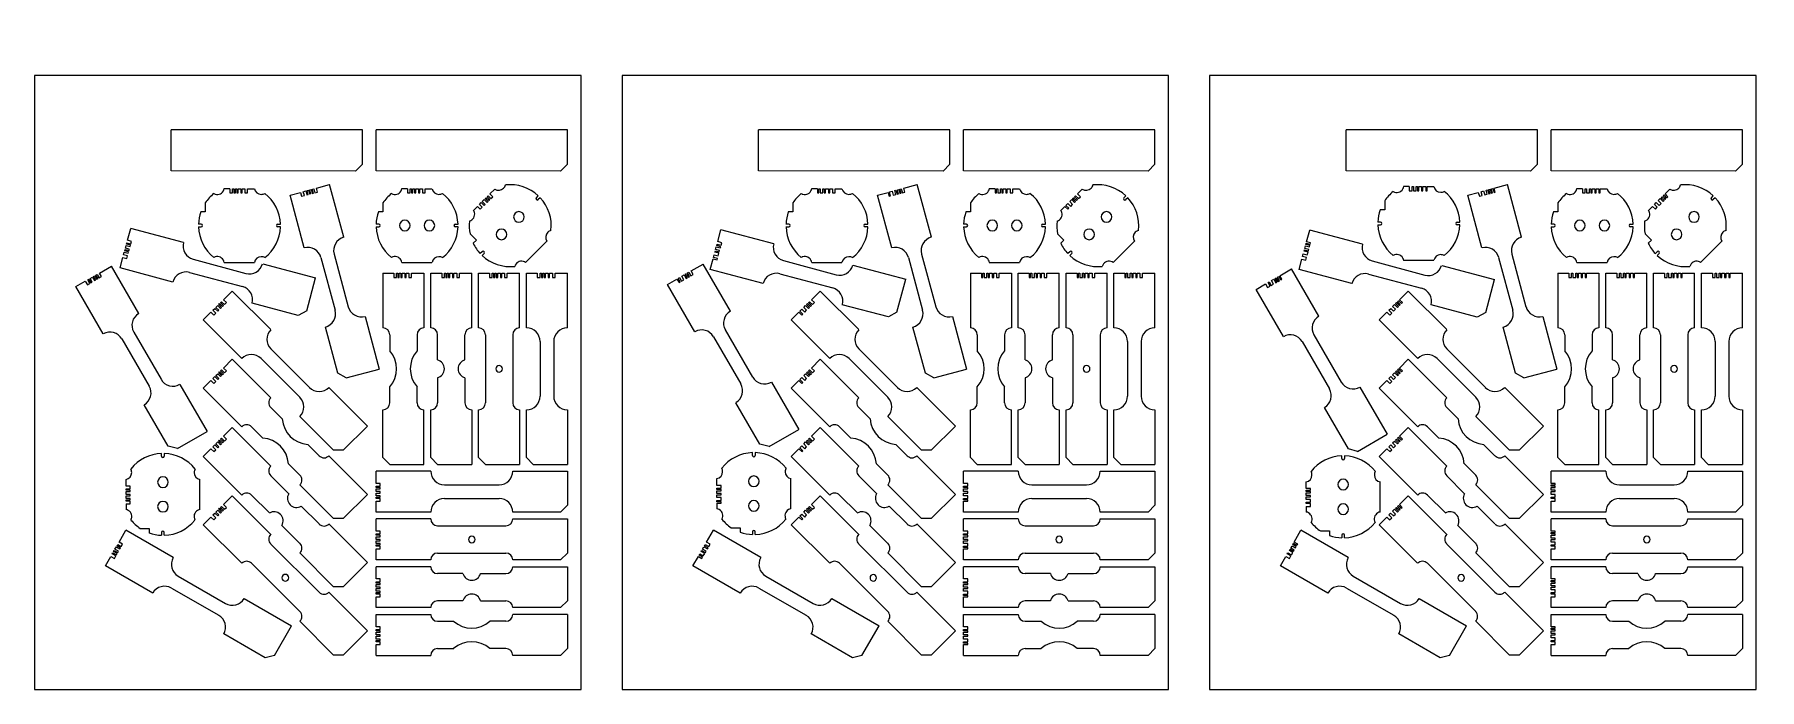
# Model space of a CAD drawing. Header units: millimetres. Extents: x 0 to 1262, y 0 to 480.
import ezdxf

# ---------------------------------------------------------------- set-up
doc = ezdxf.new("R2010")
doc.units = ezdxf.units.MM
doc.layers.get('0').update_dxf_attribs({"lineweight": 25, "true_color": 0xffffff})
for name, color, linetype, true_color in [('3', 7, 'Continuous', 0xffffff), ('4', 7, 'Continuous', 0xffffff), ('5', 7, 'Continuous', 0xffffff)]:
    doc.layers.add(name, color=color, linetype=linetype, true_color=true_color)

# ---------------------------------------------------------------- blocks, each defined once
blk = doc.blocks.new('block 20')
at = {"color": 3, "true_color": 0x00ff00}
for p, q in [((-7, 27), (-11.2, 27)), ((6, 27), (10.9, 27)), ((-25, 16.6), (-25, 10)), ((-28, 1), (-30, 1)), ((-25, 10), (-28.3, 10)), ((28, 1), (30, 1)), ((-30, -1), (-28, -1)), ((30, -1), (28, -1)), ((-11.2, -27), (10.9, -27))]:
    blk.add_line(p, q, dxfattribs=at)
at = {"color": 5, "true_color": 0x0000ff}
for p, q in [((-7, 27), (-7, 24)), ((-5, 24), (-5, 27)), ((-5, 27), (-4, 27)), ((-4, 27), (-4, 24)), ((-2, 24), (-2, 27)), ((-2, 27), (-1, 27)), ((-1, 27), (-1, 24)), ((0, 24), (0, 27)), ((0, 27), (2, 27)), ((2, 27), (2, 24)), ((3, 24), (3, 27)), ((3, 27), (5, 27)), ((5, 27), (5, 24)), ((6, 24), (6, 27)), ((-7, 24), (-5, 24)), ((-4, 24), (-2, 24)), ((-1, 24), (0, 24)), ((2, 24), (3, 24)), ((5, 24), (6, 24))]:
    blk.add_line(p, q, dxfattribs=at)
at = {"color": 3, "true_color": 0x00ff00}
for centre, radius, start, end in [((-16.2, 27.9), 5.15, 240.3428, 330), ((-16.2, 27.9), 5.15, 330, 350.4277), ((16, 28), 5.15, 191.1965, 270), ((0, 0), 30, 128.7972, 146.4427), ((16, 28), 5.15, 270, 300.1674), ((0, 0), 30, 1.9102, 51.713), ((0, 0), 30, 160.5288, 178.0898), ((-28, 0), 1, 0, 90), ((-28, 0), 1, 270, 0), ((28, 0), 1, 90, 270), ((0, 0), 30, 181.9102, 231.2028), ((0, 0), 30, 308.287, 358.0898), ((-16.2, -27.9), 5.15, 30, 119.6572), ((16, -28), 5.15, 90, 168.8035), ((16, -28), 5.15, 59.8326, 90), ((-16.2, -27.9), 5.15, 9.5723, 30)]:
    blk.add_arc(centre, radius, start, end, dxfattribs=at)
blk = doc.blocks.new('block 23')
at = {"color": 3, "true_color": 0x00ff00}
for p, q in [((-7, 27), (-11.2, 27)), ((6, 27), (10.9, 27)), ((-25, 16.6), (-25, 10)), ((-28, 1), (-30, 1)), ((-25, 10), (-28.3, 10)), ((28, 1), (30, 1)), ((-30, -1), (-28, -1)), ((30, -1), (28, -1)), ((-11.2, -27), (10.9, -27))]:
    blk.add_line(p, q, dxfattribs=at)
at = {"color": 5, "true_color": 0x0000ff}
for p, q in [((-7, 27), (-7, 24)), ((-5, 24), (-5, 27)), ((-5, 27), (-4, 27)), ((-4, 27), (-4, 24)), ((-2, 24), (-2, 27)), ((-2, 27), (0, 27)), ((0, 27), (0, 24)), ((1, 24), (1, 27)), ((1, 27), (3, 27)), ((3, 27), (3, 24)), ((4, 24), (4, 27)), ((4, 27), (5, 27)), ((5, 27), (5, 24)), ((6, 24), (6, 27)), ((-7, 24), (-5, 24)), ((-4, 24), (-2, 24)), ((0, 24), (1, 24)), ((3, 24), (4, 24)), ((5, 24), (6, 24))]:
    blk.add_line(p, q, dxfattribs=at)
at = {"color": 3, "true_color": 0x00ff00}
for centre, radius, start, end in [((-16.2, 27.9), 5.15, 240.3428, 330), ((-16.2, 27.9), 5.15, 330, 350.4277), ((16, 28), 5.15, 191.1965, 270), ((0, 0), 30, 128.7972, 146.4427), ((16, 28), 5.15, 270, 300.1674), ((0, 0), 30, 1.9102, 51.713), ((0, 0), 30, 160.5288, 178.0898), ((-28, 0), 1, 0, 90), ((-28, 0), 1, 270, 0), ((28, 0), 1, 90, 270), ((0, 0), 30, 181.9102, 231.2028), ((0, 0), 30, 308.287, 358.0898), ((-16.2, -27.9), 5.15, 30, 119.6572), ((16, -28), 5.15, 90, 168.8035), ((16, -28), 5.15, 59.8326, 90), ((-16.2, -27.9), 5.15, 9.5723, 30)]:
    blk.add_arc(centre, radius, start, end, dxfattribs=at)
at = {"color": 5, "true_color": 0x0000ff}
for centre, start, end in [((-9, 0), 90, 270), ((-9, 0), 270, 90), ((9, 0), 90, 270), ((9, 0), 270, 90)]:
    blk.add_arc(centre, 3.9, start, end, dxfattribs=at)
blk = doc.blocks.new('block 1')
at = {"color": 3, "true_color": 0x00ff00}
for p, q in [((-2.3, -8.7), (0, 0)), ((-7.8, -29), (-5.7, -21.3)), ((128.8, -60.4), (135.2, -36.2)), ((122.6, -63.9), (88.8, -54.9)), ((128.8, -60.4), (122.6, -63.9))]:
    blk.add_line(p, q, dxfattribs=at)
at = {"color": 5, "true_color": 0x0000ff}
for p, q in [((-3.6, -13.5), (-3.1, -11.6)), ((-3.1, -11.6), (-0.2, -12.4)), ((-2.8, -10.6), (-2.6, -9.7)), ((0.1, -11.4), (-2.8, -10.6)), ((-2.6, -9.7), (0.3, -10.4)), ((0.6, -9.5), (-2.3, -8.7)), ((-0.2, -12.4), (0.1, -11.4)), ((0.3, -10.4), (0.6, -9.5)), ((-5.7, -21.3), (-2.8, -22)), ((-5.2, -19.3), (-4.7, -17.4)), ((-2.3, -20.1), (-5.2, -19.3)), ((-4.7, -17.4), (-1.8, -18.2)), ((-4.1, -15.5), (-3.9, -14.5)), ((-1.2, -16.2), (-4.1, -15.5)), ((-3.9, -14.5), (-1, -15.3)), ((-0.7, -14.3), (-3.6, -13.5)), ((-2.8, -22), (-2.3, -20.1)), ((-1.8, -18.2), (-1.2, -16.2)), ((-1, -15.3), (-0.7, -14.3))]:
    blk.add_line(p, q, dxfattribs=at)
at = {"layer": '3', "color": 3, "linetype": 'Continuous', "true_color": 0x00ff00}
for p, q in [((38.6, -10.4), (0, 0)), ((30.9, -39.3), (-7.8, -29)), ((96.6, -25.9), (135.2, -36.2))]:
    blk.add_line(p, q, dxfattribs=at)
at = {"layer": '4', "color": 4, "linetype": 'Continuous', "true_color": 0x00ffff}
for centre, start, end in [((48.3, -12.9), 165, 255), ((40.5, -41.9), 75, 165), ((86.9, -23.3), 255, 345), ((79.2, -52.3), 345, 75)]:
    blk.add_arc(centre, 10, start, end, dxfattribs=at)
at = {"layer": '5', "color": 5, "linetype": 'Continuous', "true_color": 0x0000ff}
for p, q in [((45.7, -22.6), (84.3, -33)), ((43.1, -32.3), (81.8, -42.6))]:
    blk.add_line(p, q, dxfattribs=at)
blk = doc.blocks.new('block 7')
at = {"color": 3, "true_color": 0x00ff00}
for p, q in [((-6.4, -6.4), (0, 0)), ((-21.2, -21.2), (-15.6, -15.6)), ((74.2, -116.7), (49.5, -91.9)), ((81.3, -116.7), (99, -99)), ((81.3, -116.7), (74.2, -116.7))]:
    blk.add_line(p, q, dxfattribs=at)
at = {"color": 5, "true_color": 0x0000ff}
for p, q in [((-11.3, -11.3), (-9.9, -9.9)), ((-9.2, -13.4), (-11.3, -11.3)), ((-9.9, -9.9), (-7.8, -12)), ((-9.2, -9.2), (-8.5, -8.5)), ((-7.1, -11.3), (-9.2, -9.2)), ((-8.5, -8.5), (-6.4, -10.6)), ((-7.8, -7.8), (-7.1, -7.1)), ((-5.7, -9.9), (-7.8, -7.8)), ((-7.8, -12), (-7.1, -11.3)), ((-7.1, -7.1), (-4.9, -9.2)), ((-4.2, -8.5), (-6.4, -6.4)), ((-6.4, -10.6), (-5.7, -9.9)), ((-4.9, -9.2), (-4.2, -8.5)), ((-15.6, -15.6), (-13.4, -17.7)), ((-14.1, -14.1), (-12.7, -12.7)), ((-12, -16.3), (-14.1, -14.1)), ((-13.4, -17.7), (-12, -16.3)), ((-12.7, -12.7), (-10.6, -14.8)), ((-10.6, -14.8), (-9.2, -13.4))]:
    blk.add_line(p, q, dxfattribs=at)
at = {"layer": '3', "color": 3, "linetype": 'Continuous', "true_color": 0x00ff00}
for p, q in [((0, 0), (28.3, -28.3)), ((-21.2, -21.2), (7.1, -49.5)), ((99, -99), (70.7, -70.7))]:
    blk.add_line(p, q, dxfattribs=at)
at = {"layer": '4', "color": 4, "linetype": 'Continuous', "true_color": 0x00ffff}
for p, q in [((28.3, -35.4), (36.6, -43.7)), ((14.1, -49.5), (22.5, -57.8)), ((63.6, -70.7), (55.3, -62.4)), ((49.5, -84.9), (41.2, -76.5))]:
    blk.add_line(p, q, dxfattribs=at)
for centre, start, end in [((31.8, -31.8), 135, 225), ((10.6, -53), 45, 135), ((67.2, -67.2), 225, 315), ((46, -88.4), 315, 45)]:
    blk.add_arc(centre, 5, start, end, dxfattribs=at)
at = {"layer": '5', "color": 5, "linetype": 'Continuous', "true_color": 0x0000ff}
for centre, start, end in [((56.6, -42.4), 183.5904, 266.4096), ((21.2, -77.8), 3.5904, 86.4096)]:
    blk.add_arc(centre, 20, start, end, dxfattribs=at)
blk = doc.blocks.new('block 11')
at = {"color": 3, "true_color": 0x00ff00}
for p, q in [((-6.4, -6.4), (0, 0)), ((-21.2, -21.2), (-15.6, -15.6)), ((74.2, -116.7), (49.5, -91.9)), ((81.3, -116.7), (99, -99)), ((81.3, -116.7), (74.2, -116.7))]:
    blk.add_line(p, q, dxfattribs=at)
at = {"color": 5, "true_color": 0x0000ff}
for p, q in [((-11.3, -11.3), (-9.9, -9.9)), ((-9.2, -13.4), (-11.3, -11.3)), ((-9.9, -9.9), (-7.8, -12)), ((-9.2, -9.2), (-8.5, -8.5)), ((-7.1, -11.3), (-9.2, -9.2)), ((-8.5, -8.5), (-6.4, -10.6)), ((-7.8, -7.8), (-7.1, -7.1)), ((-5.7, -9.9), (-7.8, -7.8)), ((-7.8, -12), (-7.1, -11.3)), ((-7.1, -7.1), (-4.9, -9.2)), ((-4.2, -8.5), (-6.4, -6.4)), ((-6.4, -10.6), (-5.7, -9.9)), ((-4.9, -9.2), (-4.2, -8.5)), ((-15.6, -15.6), (-13.4, -17.7)), ((-14.1, -14.1), (-12.7, -12.7)), ((-12, -16.3), (-14.1, -14.1)), ((-13.4, -17.7), (-12, -16.3)), ((-12.7, -12.7), (-10.6, -14.8)), ((-10.6, -14.8), (-9.2, -13.4))]:
    blk.add_line(p, q, dxfattribs=at)
at = {"layer": '3', "color": 3, "linetype": 'Continuous', "true_color": 0x00ff00}
for p, q in [((28.3, -28.3), (0, 0)), ((7.1, -49.5), (-21.2, -21.2)), ((70.7, -70.7), (99, -99))]:
    blk.add_line(p, q, dxfattribs=at)
at = {"layer": '4', "color": 4, "linetype": 'Continuous', "true_color": 0x00ffff}
for p, q in [((41.4, -48.5), (28.3, -35.4)), ((27.3, -62.6), (14.1, -49.5)), ((50.5, -57.6), (63.6, -70.7)), ((36.4, -71.7), (49.5, -84.9))]:
    blk.add_line(p, q, dxfattribs=at)
for centre, start, end in [((31.8, -31.8), 135, 225), ((10.6, -53), 45, 135), ((67.2, -67.2), 225, 315), ((46, -88.4), 315, 45)]:
    blk.add_arc(centre, 5, start, end, dxfattribs=at)
at = {"layer": '5', "color": 5, "linetype": 'Continuous', "true_color": 0x0000ff}
for centre, start, end in [((47.1, -51.9), 149.4775, 300.5225), ((30.6, -68.4), 329.4775, 120.5225)]:
    blk.add_arc(centre, 6.67, start, end, dxfattribs=at)
blk = doc.blocks.new('block 27')
at = {"color": 3, "true_color": 0x00ff00}
for p, q in [((-6.4, -6.4), (0, 0)), ((-21.2, -21.2), (-15.6, -15.6)), ((74.2, -116.7), (49.5, -91.9)), ((81.3, -116.7), (99, -99)), ((81.3, -116.7), (74.2, -116.7))]:
    blk.add_line(p, q, dxfattribs=at)
at = {"color": 5, "true_color": 0x0000ff}
for p, q in [((-11.3, -11.3), (-9.9, -9.9)), ((-9.2, -13.4), (-11.3, -11.3)), ((-9.9, -9.9), (-7.8, -12)), ((-9.2, -9.2), (-8.5, -8.5)), ((-7.1, -11.3), (-9.2, -9.2)), ((-8.5, -8.5), (-6.4, -10.6)), ((-7.8, -7.8), (-7.1, -7.1)), ((-5.7, -9.9), (-7.8, -7.8)), ((-7.8, -12), (-7.1, -11.3)), ((-7.1, -7.1), (-4.9, -9.2)), ((-4.2, -8.5), (-6.4, -6.4)), ((-6.4, -10.6), (-5.7, -9.9)), ((-4.9, -9.2), (-4.2, -8.5)), ((-15.6, -15.6), (-13.4, -17.7)), ((-14.1, -14.1), (-12.7, -12.7)), ((-12, -16.3), (-14.1, -14.1)), ((-13.4, -17.7), (-12, -16.3)), ((-12.7, -12.7), (-10.6, -14.8)), ((-10.6, -14.8), (-9.2, -13.4))]:
    blk.add_line(p, q, dxfattribs=at)
at = {"layer": '3', "color": 3, "linetype": 'Continuous', "true_color": 0x00ff00}
for p, q in [((28.3, -28.3), (0, 0)), ((7.1, -49.5), (-21.2, -21.2)), ((70.7, -70.7), (99, -99))]:
    blk.add_line(p, q, dxfattribs=at)
at = {"layer": '4', "color": 4, "linetype": 'Continuous', "true_color": 0x00ffff}
for centre, start, end in [((35.4, -35.4), 135, 225), ((14.1, -56.6), 45, 135), ((63.6, -63.6), 225, 315), ((42.4, -84.9), 315, 45)]:
    blk.add_arc(centre, 10, start, end, dxfattribs=at)
at = {"layer": '5', "color": 5, "linetype": 'Continuous', "true_color": 0x0000ff}
for p, q in [((21.2, -49.5), (49.5, -77.8)), ((28.3, -42.4), (56.6, -70.7))]:
    blk.add_line(p, q, dxfattribs=at)
blk = doc.blocks.new('block 32')
at = {"color": 3, "true_color": 0x00ff00}
for p, q in [((-26, -15), (-19.1, -11)), ((-8.7, -5), (0, 0)), ((41.5, -131.9), (24, -101.6)), ((48.3, -133.7), (70, -121.2)), ((48.3, -133.7), (41.5, -131.9))]:
    blk.add_line(p, q, dxfattribs=at)
at = {"color": 5, "true_color": 0x0000ff}
for p, q in [((-19.1, -11), (-17.6, -13.6)), ((-17.6, -13.6), (-15.8, -12.6)), ((-17.3, -10), (-16.5, -9.5)), ((-15.8, -12.6), (-17.3, -10)), ((-16.5, -9.5), (-15, -12.1)), ((-15, -12.1), (-13.2, -11.1)), ((-14.7, -8.5), (-13, -7.5)), ((-13.2, -11.1), (-14.7, -8.5)), ((-13, -7.5), (-11.5, -10.1)), ((-12.1, -7), (-11.3, -6.5)), ((-10.6, -9.6), (-12.1, -7)), ((-11.5, -10.1), (-10.6, -9.6)), ((-11.3, -6.5), (-9.8, -9.1)), ((-10.4, -6), (-9.5, -5.5)), ((-8.9, -8.6), (-10.4, -6)), ((-9.8, -9.1), (-8.9, -8.6)), ((-9.5, -5.5), (-8, -8.1)), ((-7.2, -7.6), (-8.7, -5)), ((-8, -8.1), (-7.2, -7.6))]:
    blk.add_line(p, q, dxfattribs=at)
at = {"layer": '3', "color": 3, "linetype": 'Continuous', "true_color": 0x00ff00}
for p, q in [((20, -34.6), (0, 0)), ((-6, -49.6), (-26, -15)), ((50, -86.6), (70, -121.2))]:
    blk.add_line(p, q, dxfattribs=at)
at = {"layer": '4', "color": 4, "linetype": 'Continuous', "true_color": 0x00ffff}
for centre, start, end in [((25, -43.3), 120, 210), ((-1, -58.3), 30, 120), ((19, -92.9), 300, 30), ((45, -77.9), 210, 300)]:
    blk.add_arc(centre, 10, start, end, dxfattribs=at)
at = {"layer": '5', "color": 5, "linetype": 'Continuous', "true_color": 0x0000ff}
for p, q in [((16.3, -48.3), (36.3, -82.9)), ((7.7, -53.3), (27.7, -87.9))]:
    blk.add_line(p, q, dxfattribs=at)
blk = doc.blocks.new('block 36')
at = {"color": 3, "true_color": 0x00ff00}
for p, q in [((-9.7, -2.6), (0, 0)), ((-29, -7.8), (-21.3, -5.7)), ((6, -138.2), (-3.1, -104.4)), ((12.1, -141.7), (6, -138.2)), ((12.1, -141.7), (36.2, -135.2))]:
    blk.add_line(p, q, dxfattribs=at)
at = {"color": 5, "true_color": 0x0000ff}
for p, q in [((-21.3, -5.7), (-20.5, -8.6)), ((-20.5, -8.6), (-18.5, -8.1)), ((-19.3, -5.2), (-17.4, -4.7)), ((-18.5, -8.1), (-19.3, -5.2)), ((-17.4, -4.7), (-16.6, -7.6)), ((-16.6, -7.6), (-14.7, -7)), ((-15.5, -4.1), (-14.5, -3.9)), ((-14.7, -7), (-15.5, -4.1)), ((-14.5, -3.9), (-13.7, -6.8)), ((-13.7, -6.8), (-12.7, -6.5)), ((-13.5, -3.6), (-12.6, -3.4)), ((-12.7, -6.5), (-13.5, -3.6)), ((-12.6, -3.4), (-11.8, -6.3)), ((-11.8, -6.3), (-10.8, -6)), ((-11.6, -3.1), (-10.6, -2.8)), ((-10.8, -6), (-11.6, -3.1)), ((-10.6, -2.8), (-9.8, -5.7)), ((-9.8, -5.7), (-8.9, -5.5)), ((-8.9, -5.5), (-9.7, -2.6))]:
    blk.add_line(p, q, dxfattribs=at)
at = {"layer": '3', "color": 3, "linetype": 'Continuous', "true_color": 0x00ff00}
for p, q in [((10.4, -38.6), (0, 0)), ((-18.6, -46.4), (-29, -7.8)), ((25.9, -96.6), (36.2, -135.2))]:
    blk.add_line(p, q, dxfattribs=at)
at = {"layer": '4', "color": 4, "linetype": 'Continuous', "true_color": 0x00ffff}
for centre, start, end in [((-16, -56.1), 15, 105), ((12.9, -48.3), 105, 195), ((-5.7, -94.7), 285, 15), ((23.3, -86.9), 195, 285)]:
    blk.add_arc(centre, 10, start, end, dxfattribs=at)
at = {"layer": '5', "color": 5, "linetype": 'Continuous', "true_color": 0x0000ff}
for p, q in [((-6.4, -53.5), (4, -92.1)), ((3.3, -50.9), (13.6, -89.5))]:
    blk.add_line(p, q, dxfattribs=at)
blk = doc.blocks.new('block 3')
at = {"color": 3, "true_color": 0x00ff00}
for p, q in [((-2.3, -8.7), (0, 0)), ((-7.8, -29), (-5.7, -21.3)), ((128.8, -60.4), (135.2, -36.2)), ((122.6, -63.9), (88.8, -54.9)), ((128.8, -60.4), (122.6, -63.9))]:
    blk.add_line(p, q, dxfattribs=at)
at = {"color": 5, "true_color": 0x0000ff}
for p, q in [((-3.9, -14.5), (-3.4, -12.6)), ((-3.4, -12.6), (-0.5, -13.3)), ((-3.1, -11.6), (-2.8, -10.6)), ((-0.2, -12.4), (-3.1, -11.6)), ((-2.8, -10.6), (0.1, -11.4)), ((0.6, -9.5), (-2.3, -8.7)), ((-0.5, -13.3), (-0.2, -12.4)), ((0.1, -11.4), (0.6, -9.5)), ((-5.7, -21.3), (-2.8, -22)), ((-5.2, -19.3), (-4.7, -17.4)), ((-2.3, -20.1), (-5.2, -19.3)), ((-4.7, -17.4), (-1.8, -18.2)), ((-4.4, -16.4), (-4.1, -15.5)), ((-1.5, -17.2), (-4.4, -16.4)), ((-4.1, -15.5), (-1.2, -16.2)), ((-1, -15.3), (-3.9, -14.5)), ((-2.8, -22), (-2.3, -20.1)), ((-1.8, -18.2), (-1.5, -17.2)), ((-1.2, -16.2), (-1, -15.3))]:
    blk.add_line(p, q, dxfattribs=at)
at = {"layer": '3', "color": 3, "linetype": 'Continuous', "true_color": 0x00ff00}
for p, q in [((38.6, -10.4), (0, 0)), ((30.9, -39.3), (-7.8, -29)), ((96.6, -25.9), (135.2, -36.2))]:
    blk.add_line(p, q, dxfattribs=at)
at = {"layer": '4', "color": 4, "linetype": 'Continuous', "true_color": 0x00ffff}
for centre, start, end in [((48.3, -12.9), 165, 255), ((40.5, -41.9), 75, 165), ((86.9, -23.3), 255, 345), ((79.2, -52.3), 345, 75)]:
    blk.add_arc(centre, 10, start, end, dxfattribs=at)
at = {"layer": '5', "color": 5, "linetype": 'Continuous', "true_color": 0x0000ff}
for p, q in [((45.7, -22.6), (84.3, -33)), ((43.1, -32.3), (81.8, -42.6))]:
    blk.add_line(p, q, dxfattribs=at)
blk = doc.blocks.new('block 9')
at = {"color": 3, "true_color": 0x00ff00}
for p, q in [((-6.4, -6.4), (0, 0)), ((-21.2, -21.2), (-15.6, -15.6)), ((74.2, -116.7), (49.5, -91.9)), ((81.3, -116.7), (99, -99)), ((81.3, -116.7), (74.2, -116.7))]:
    blk.add_line(p, q, dxfattribs=at)
at = {"color": 5, "true_color": 0x0000ff}
for p, q in [((-12, -12), (-10.6, -10.6)), ((-9.9, -14.1), (-12, -12)), ((-10.6, -10.6), (-8.5, -12.7)), ((-9.9, -9.9), (-9.2, -9.2)), ((-7.8, -12), (-9.9, -9.9)), ((-9.2, -9.2), (-7.1, -11.3)), ((-8.5, -8.5), (-7.8, -7.8)), ((-6.4, -10.6), (-8.5, -8.5)), ((-8.5, -12.7), (-7.8, -12)), ((-7.8, -7.8), (-5.7, -9.9)), ((-7.1, -11.3), (-6.4, -10.6)), ((-4.2, -8.5), (-6.4, -6.4)), ((-5.7, -9.9), (-4.2, -8.5)), ((-15.6, -15.6), (-13.4, -17.7)), ((-14.1, -14.1), (-12.7, -12.7)), ((-12, -16.3), (-14.1, -14.1)), ((-13.4, -17.7), (-12, -16.3)), ((-12.7, -12.7), (-10.6, -14.8)), ((-10.6, -14.8), (-9.9, -14.1))]:
    blk.add_line(p, q, dxfattribs=at)
at = {"layer": '3', "color": 3, "linetype": 'Continuous', "true_color": 0x00ff00}
for p, q in [((28.3, -28.3), (0, 0)), ((7.1, -49.5), (-21.2, -21.2)), ((70.7, -70.7), (99, -99))]:
    blk.add_line(p, q, dxfattribs=at)
at = {"layer": '4', "color": 4, "linetype": 'Continuous', "true_color": 0x00ffff}
for centre, start, end in [((31.8, -31.8), 135, 225), ((10.6, -53), 45, 135), ((67.2, -67.2), 225, 315), ((46, -88.4), 315, 45)]:
    blk.add_arc(centre, 5, start, end, dxfattribs=at)
at = {"layer": '5', "color": 5, "linetype": 'Continuous', "true_color": 0x0000ff}
for p, q in [((28.3, -35.4), (63.6, -70.7)), ((14.1, -49.5), (49.5, -84.9))]:
    blk.add_line(p, q, dxfattribs=at)
for start, end in [(135, 225), (45, 135), (225, 315), (315, 45)]:
    blk.add_arc((38.9, -60.1), 2.5, start, end, dxfattribs=at)
blk = doc.blocks.new('block 10')
at = {"color": 5, "true_color": 0x0000ff}
for p, q in [((-12, -12), (-10.6, -10.6)), ((-9.9, -14.1), (-12, -12)), ((-10.6, -10.6), (-8.5, -12.7)), ((-9.9, -9.9), (-9.2, -9.2)), ((-7.8, -12), (-9.9, -9.9)), ((-9.2, -9.2), (-7.1, -11.3)), ((-8.5, -8.5), (-7.8, -7.8)), ((-6.4, -10.6), (-8.5, -8.5)), ((-8.5, -12.7), (-7.8, -12)), ((-7.8, -7.8), (-5.7, -9.9)), ((-7.1, -11.3), (-6.4, -10.6)), ((-4.2, -8.5), (-6.4, -6.4)), ((-5.7, -9.9), (-4.2, -8.5)), ((-15.6, -15.6), (-13.4, -17.7)), ((-14.1, -14.1), (-12.7, -12.7)), ((-12, -16.3), (-14.1, -14.1)), ((-13.4, -17.7), (-12, -16.3)), ((-12.7, -12.7), (-10.6, -14.8)), ((-10.6, -14.8), (-9.9, -14.1))]:
    blk.add_line(p, q, dxfattribs=at)
at = {"color": 3, "true_color": 0x00ff00}
for p, q in [((-6.4, -6.4), (0, 0)), ((-21.2, -21.2), (-15.6, -15.6)), ((74.2, -116.7), (49.5, -91.9)), ((81.3, -116.7), (99, -99)), ((81.3, -116.7), (74.2, -116.7))]:
    blk.add_line(p, q, dxfattribs=at)
at = {"layer": '3', "color": 3, "linetype": 'Continuous', "true_color": 0x00ff00}
for p, q in [((28.3, -28.3), (0, 0)), ((7.1, -49.5), (-21.2, -21.2)), ((70.7, -70.7), (99, -99))]:
    blk.add_line(p, q, dxfattribs=at)
at = {"layer": '4', "color": 4, "linetype": 'Continuous', "true_color": 0x00ffff}
for p, q in [((41.4, -48.5), (28.3, -35.4)), ((27.3, -62.6), (14.1, -49.5)), ((50.5, -57.6), (63.6, -70.7)), ((36.4, -71.7), (49.5, -84.9))]:
    blk.add_line(p, q, dxfattribs=at)
for centre, start, end in [((31.8, -31.8), 135, 225), ((10.6, -53), 45, 135), ((67.2, -67.2), 225, 315), ((46, -88.4), 315, 45)]:
    blk.add_arc(centre, 5, start, end, dxfattribs=at)
at = {"layer": '5', "color": 5, "linetype": 'Continuous', "true_color": 0x0000ff}
for centre, start, end in [((47.1, -51.9), 149.4775, 300.5225), ((30.6, -68.4), 329.4775, 120.5225)]:
    blk.add_arc(centre, 6.67, start, end, dxfattribs=at)
blk = doc.blocks.new('block 24')
at = {"color": 3, "true_color": 0x00ff00}
for p, q in [((-6.4, -6.4), (0, 0)), ((-21.2, -21.2), (-15.6, -15.6)), ((74.2, -116.7), (49.5, -91.9)), ((81.3, -116.7), (99, -99)), ((81.3, -116.7), (74.2, -116.7))]:
    blk.add_line(p, q, dxfattribs=at)
at = {"color": 5, "true_color": 0x0000ff}
for p, q in [((-12, -12), (-10.6, -10.6)), ((-9.9, -14.1), (-12, -12)), ((-10.6, -10.6), (-8.5, -12.7)), ((-9.9, -9.9), (-9.2, -9.2)), ((-7.8, -12), (-9.9, -9.9)), ((-9.2, -9.2), (-7.1, -11.3)), ((-8.5, -8.5), (-7.8, -7.8)), ((-6.4, -10.6), (-8.5, -8.5)), ((-8.5, -12.7), (-7.8, -12)), ((-7.8, -7.8), (-5.7, -9.9)), ((-7.1, -11.3), (-6.4, -10.6)), ((-4.2, -8.5), (-6.4, -6.4)), ((-5.7, -9.9), (-4.2, -8.5)), ((-15.6, -15.6), (-13.4, -17.7)), ((-14.1, -14.1), (-12.7, -12.7)), ((-12, -16.3), (-14.1, -14.1)), ((-13.4, -17.7), (-12, -16.3)), ((-12.7, -12.7), (-10.6, -14.8)), ((-10.6, -14.8), (-9.9, -14.1))]:
    blk.add_line(p, q, dxfattribs=at)
at = {"layer": '3', "color": 3, "linetype": 'Continuous', "true_color": 0x00ff00}
for p, q in [((28.3, -28.3), (0, 0)), ((7.1, -49.5), (-21.2, -21.2)), ((70.7, -70.7), (99, -99))]:
    blk.add_line(p, q, dxfattribs=at)
at = {"layer": '4', "color": 4, "linetype": 'Continuous', "true_color": 0x00ffff}
for centre, start, end in [((35.4, -35.4), 135, 225), ((14.1, -56.6), 45, 135), ((63.6, -63.6), 225, 315), ((42.4, -84.9), 315, 45)]:
    blk.add_arc(centre, 10, start, end, dxfattribs=at)
at = {"layer": '5', "color": 5, "linetype": 'Continuous', "true_color": 0x0000ff}
for p, q in [((21.2, -49.5), (49.5, -77.8)), ((28.3, -42.4), (56.6, -70.7))]:
    blk.add_line(p, q, dxfattribs=at)
blk = doc.blocks.new('block 26')
at = {"color": 3, "true_color": 0x00ff00}
for p, q in [((-6.4, -6.4), (0, 0)), ((-21.2, -21.2), (-15.6, -15.6)), ((74.2, -116.7), (49.5, -91.9)), ((81.3, -116.7), (99, -99)), ((81.3, -116.7), (74.2, -116.7))]:
    blk.add_line(p, q, dxfattribs=at)
at = {"color": 5, "true_color": 0x0000ff}
for p, q in [((-12, -12), (-10.6, -10.6)), ((-9.9, -14.1), (-12, -12)), ((-10.6, -10.6), (-8.5, -12.7)), ((-9.9, -9.9), (-9.2, -9.2)), ((-7.8, -12), (-9.9, -9.9)), ((-9.2, -9.2), (-7.1, -11.3)), ((-8.5, -8.5), (-7.8, -7.8)), ((-6.4, -10.6), (-8.5, -8.5)), ((-8.5, -12.7), (-7.8, -12)), ((-7.8, -7.8), (-5.7, -9.9)), ((-7.1, -11.3), (-6.4, -10.6)), ((-4.2, -8.5), (-6.4, -6.4)), ((-5.7, -9.9), (-4.2, -8.5)), ((-15.6, -15.6), (-13.4, -17.7)), ((-14.1, -14.1), (-12.7, -12.7)), ((-12, -16.3), (-14.1, -14.1)), ((-13.4, -17.7), (-12, -16.3)), ((-12.7, -12.7), (-10.6, -14.8)), ((-10.6, -14.8), (-9.9, -14.1))]:
    blk.add_line(p, q, dxfattribs=at)
at = {"layer": '3', "color": 3, "linetype": 'Continuous', "true_color": 0x00ff00}
for p, q in [((0, 0), (28.3, -28.3)), ((-21.2, -21.2), (7.1, -49.5)), ((99, -99), (70.7, -70.7))]:
    blk.add_line(p, q, dxfattribs=at)
at = {"layer": '4', "color": 4, "linetype": 'Continuous', "true_color": 0x00ffff}
for p, q in [((28.3, -35.4), (36.6, -43.7)), ((14.1, -49.5), (22.5, -57.8)), ((63.6, -70.7), (55.3, -62.4)), ((49.5, -84.9), (41.2, -76.5))]:
    blk.add_line(p, q, dxfattribs=at)
for centre, start, end in [((31.8, -31.8), 135, 225), ((10.6, -53), 45, 135), ((67.2, -67.2), 225, 315), ((46, -88.4), 315, 45)]:
    blk.add_arc(centre, 5, start, end, dxfattribs=at)
at = {"layer": '5', "color": 5, "linetype": 'Continuous', "true_color": 0x0000ff}
for centre, start, end in [((56.6, -42.4), 183.5904, 266.4096), ((21.2, -77.8), 3.5904, 86.4096)]:
    blk.add_arc(centre, 20, start, end, dxfattribs=at)
blk = doc.blocks.new('block 31')
at = {"color": 3, "true_color": 0x00ff00}
for p, q in [((-8.7, -5), (0, 0)), ((-26, -15), (-19.1, -11)), ((41.5, -131.9), (24, -101.6)), ((48.3, -133.7), (70, -121.2)), ((48.3, -133.7), (41.5, -131.9))]:
    blk.add_line(p, q, dxfattribs=at)
at = {"color": 5, "true_color": 0x0000ff}
for p, q in [((-19.1, -11), (-17.6, -13.6)), ((-17.6, -13.6), (-15.8, -12.6)), ((-17.3, -10), (-16.5, -9.5)), ((-15.8, -12.6), (-17.3, -10)), ((-16.5, -9.5), (-15, -12.1)), ((-15.6, -9), (-13.9, -8)), ((-14.1, -11.6), (-15.6, -9)), ((-15, -12.1), (-14.1, -11.6)), ((-13.9, -8), (-12.4, -10.6)), ((-13, -7.5), (-12.1, -7)), ((-11.5, -10.1), (-13, -7.5)), ((-12.4, -10.6), (-11.5, -10.1)), ((-12.1, -7), (-10.6, -9.6)), ((-11.3, -6.5), (-10.4, -6)), ((-9.8, -9.1), (-11.3, -6.5)), ((-10.6, -9.6), (-9.8, -9.1)), ((-10.4, -6), (-8.9, -8.6)), ((-8.9, -8.6), (-7.2, -7.6)), ((-7.2, -7.6), (-8.7, -5))]:
    blk.add_line(p, q, dxfattribs=at)
at = {"layer": '3', "color": 3, "linetype": 'Continuous', "true_color": 0x00ff00}
for p, q in [((20, -34.6), (0, 0)), ((-6, -49.6), (-26, -15)), ((50, -86.6), (70, -121.2))]:
    blk.add_line(p, q, dxfattribs=at)
at = {"layer": '4', "color": 4, "linetype": 'Continuous', "true_color": 0x00ffff}
for centre, start, end in [((25, -43.3), 120, 210), ((-1, -58.3), 30, 120), ((19, -92.9), 300, 30), ((45, -77.9), 210, 300)]:
    blk.add_arc(centre, 10, start, end, dxfattribs=at)
at = {"layer": '5', "color": 5, "linetype": 'Continuous', "true_color": 0x0000ff}
for p, q in [((16.3, -48.3), (36.3, -82.9)), ((7.7, -53.3), (27.7, -87.9))]:
    blk.add_line(p, q, dxfattribs=at)
blk = doc.blocks.new('block 34')
at = {"color": 3, "true_color": 0x00ff00}
for p, q in [((-9.7, -2.6), (0, 0)), ((-29, -7.8), (-21.3, -5.7)), ((6, -138.2), (-3.1, -104.4)), ((12.1, -141.7), (6, -138.2)), ((12.1, -141.7), (36.2, -135.2))]:
    blk.add_line(p, q, dxfattribs=at)
at = {"color": 5, "true_color": 0x0000ff}
for p, q in [((-21.3, -5.7), (-20.5, -8.6)), ((-20.5, -8.6), (-18.5, -8.1)), ((-19.3, -5.2), (-17.4, -4.7)), ((-18.5, -8.1), (-19.3, -5.2)), ((-17.4, -4.7), (-16.6, -7.6)), ((-16.6, -7.6), (-15.6, -7.3)), ((-16.4, -4.4), (-15.5, -4.1)), ((-15.6, -7.3), (-16.4, -4.4)), ((-15.5, -4.1), (-14.7, -7)), ((-13.7, -6.8), (-14.7, -7)), ((-14.5, -3.9), (-13.5, -3.6)), ((-13.7, -6.8), (-14.5, -3.9)), ((-13.5, -3.6), (-12.7, -6.5)), ((-12.7, -6.5), (-11.8, -6.3)), ((-12.6, -3.4), (-11.6, -3.1)), ((-11.8, -6.3), (-12.6, -3.4)), ((-11.6, -3.1), (-10.8, -6)), ((-10.8, -6), (-8.9, -5.5)), ((-8.9, -5.5), (-9.7, -2.6))]:
    blk.add_line(p, q, dxfattribs=at)
at = {"layer": '3', "color": 3, "linetype": 'Continuous', "true_color": 0x00ff00}
for p, q in [((10.4, -38.6), (0, 0)), ((-18.6, -46.4), (-29, -7.8)), ((25.9, -96.6), (36.2, -135.2))]:
    blk.add_line(p, q, dxfattribs=at)
at = {"layer": '4', "color": 4, "linetype": 'Continuous', "true_color": 0x00ffff}
for centre, start, end in [((-16, -56.1), 15, 105), ((12.9, -48.3), 105, 195), ((-5.7, -94.7), 285, 15), ((23.3, -86.9), 195, 285)]:
    blk.add_arc(centre, 10, start, end, dxfattribs=at)
at = {"layer": '5', "color": 5, "linetype": 'Continuous', "true_color": 0x0000ff}
for p, q in [((-6.4, -53.5), (4, -92.1)), ((3.3, -50.9), (13.6, -89.5))]:
    blk.add_line(p, q, dxfattribs=at)
blk = doc.blocks.new('block 37')
at = {"color": 3, "true_color": 0x00ff00}
for p, q in [((-30, 0), (-22, 0)), ((-9, 0), (0, 0)), ((-30, -135), (-30, -100)), ((-25, -140), (-30, -135)), ((-25, -140), (0, -140))]:
    blk.add_line(p, q, dxfattribs=at)
at = {"color": 5, "true_color": 0x0000ff}
for p, q in [((-22, 0), (-22, -3)), ((-20, -3), (-20, 0)), ((-20, 0), (-19, 0)), ((-19, 0), (-19, -3)), ((-18, -3), (-18, 0)), ((-18, 0), (-17, 0)), ((-17, 0), (-17, -3)), ((-16, -3), (-16, 0)), ((-16, 0), (-14, 0)), ((-14, 0), (-14, -3)), ((-13, -3), (-13, 0)), ((-13, 0), (-11, 0)), ((-11, 0), (-11, -3)), ((-9, -3), (-9, 0)), ((-22, -3), (-20, -3)), ((-19, -3), (-18, -3)), ((-17, -3), (-16, -3)), ((-14, -3), (-13, -3)), ((-11, -3), (-9, -3))]:
    blk.add_line(p, q, dxfattribs=at)
at = {"layer": '3', "color": 3, "linetype": 'Continuous', "true_color": 0x00ff00}
for p, q in [((-30, 0), (-30, -40)), ((0, 0), (0, -40)), ((0, -140), (0, -100))]:
    blk.add_line(p, q, dxfattribs=at)
at = {"layer": '4', "color": 4, "linetype": 'Continuous', "true_color": 0x00ffff}
for p, q in [((-25, -45), (-25, -56.8)), ((-5, -45), (-5, -56.8)), ((-25, -95), (-25, -83.2)), ((-5, -95), (-5, -83.2))]:
    blk.add_line(p, q, dxfattribs=at)
for centre, start, end in [((-30, -45), 0, 90), ((0, -45), 90, 180), ((-30, -95), 270, 0), ((0, -95), 180, 270)]:
    blk.add_arc(centre, 5, start, end, dxfattribs=at)
at = {"layer": '5', "color": 5, "linetype": 'Continuous', "true_color": 0x0000ff}
for centre, start, end in [((-40, -70), 318.5904, 41.4096), ((10, -70), 138.5904, 221.4096)]:
    blk.add_arc(centre, 20, start, end, dxfattribs=at)
blk = doc.blocks.new('block 38')
at = {"color": 3, "true_color": 0x00ff00}
for p, q in [((-30, 0), (-22, 0)), ((-9, 0), (0, 0)), ((-30, -135), (-30, -100)), ((-25, -140), (-30, -135)), ((-25, -140), (0, -140))]:
    blk.add_line(p, q, dxfattribs=at)
at = {"color": 5, "true_color": 0x0000ff}
for p, q in [((-22, 0), (-22, -3)), ((-20, -3), (-20, 0)), ((-20, 0), (-19, 0)), ((-19, 0), (-19, -3)), ((-18, -3), (-18, 0)), ((-18, 0), (-17, 0)), ((-17, 0), (-17, -3)), ((-16, -3), (-16, 0)), ((-16, 0), (-14, 0)), ((-14, 0), (-14, -3)), ((-13, -3), (-13, 0)), ((-13, 0), (-11, 0)), ((-11, 0), (-11, -3)), ((-9, -3), (-9, 0)), ((-22, -3), (-20, -3)), ((-19, -3), (-18, -3)), ((-17, -3), (-16, -3)), ((-14, -3), (-13, -3)), ((-11, -3), (-9, -3))]:
    blk.add_line(p, q, dxfattribs=at)
at = {"layer": '3', "color": 3, "linetype": 'Continuous', "true_color": 0x00ff00}
for p, q in [((-30, -40), (-30, 0)), ((0, -40), (0, 0)), ((0, -100), (0, -140))]:
    blk.add_line(p, q, dxfattribs=at)
at = {"layer": '4', "color": 4, "linetype": 'Continuous', "true_color": 0x00ffff}
for p, q in [((-25, -63.5), (-25, -45)), ((-5, -63.5), (-5, -45)), ((-25, -76.5), (-25, -95)), ((-5, -76.5), (-5, -95))]:
    blk.add_line(p, q, dxfattribs=at)
for centre, start, end in [((-30, -45), 0, 90), ((0, -45), 90, 180), ((-30, -95), 270, 0), ((0, -95), 180, 270)]:
    blk.add_arc(centre, 5, start, end, dxfattribs=at)
at = {"layer": '5', "color": 5, "linetype": 'Continuous', "true_color": 0x0000ff}
for centre, start, end in [((-26.7, -70), 284.4775, 75.5225), ((-3.3, -70), 104.4775, 255.5225)]:
    blk.add_arc(centre, 6.67, start, end, dxfattribs=at)
blk = doc.blocks.new('block 40')
at = {"color": 3, "true_color": 0x00ff00}
for p, q in [((-30, 0), (-22, 0)), ((-9, 0), (0, 0)), ((-30, -135), (-30, -100)), ((-25, -140), (-30, -135)), ((-25, -140), (0, -140))]:
    blk.add_line(p, q, dxfattribs=at)
at = {"color": 5, "true_color": 0x0000ff}
for p, q in [((-22, 0), (-22, -3)), ((-20, -3), (-20, 0)), ((-20, 0), (-19, 0)), ((-19, 0), (-19, -3)), ((-18, -3), (-18, 0)), ((-18, 0), (-17, 0)), ((-17, 0), (-17, -3)), ((-16, -3), (-16, 0)), ((-16, 0), (-14, 0)), ((-14, 0), (-14, -3)), ((-13, -3), (-13, 0)), ((-13, 0), (-11, 0)), ((-11, 0), (-11, -3)), ((-9, -3), (-9, 0)), ((-22, -3), (-20, -3)), ((-19, -3), (-18, -3)), ((-17, -3), (-16, -3)), ((-14, -3), (-13, -3)), ((-11, -3), (-9, -3))]:
    blk.add_line(p, q, dxfattribs=at)
at = {"layer": '3', "color": 3, "linetype": 'Continuous', "true_color": 0x00ff00}
for p, q in [((-30, -40), (-30, 0)), ((0, -40), (0, 0)), ((0, -100), (0, -140))]:
    blk.add_line(p, q, dxfattribs=at)
at = {"layer": '4', "color": 4, "linetype": 'Continuous', "true_color": 0x00ffff}
for centre, start, end in [((-30, -50), 0, 90), ((0, -50), 90, 180), ((-30, -90), 270, 0), ((0, -90), 180, 270)]:
    blk.add_arc(centre, 10, start, end, dxfattribs=at)
at = {"layer": '5', "color": 5, "linetype": 'Continuous', "true_color": 0x0000ff}
for p, q in [((-20, -50), (-20, -90)), ((-10, -50), (-10, -90))]:
    blk.add_line(p, q, dxfattribs=at)
blk = doc.blocks.new('block 41')
at = {"color": 3, "true_color": 0x00ff00}
for p, q in [((0, -9), (0, 0)), ((140, 0), (140, -25)), ((0, -30), (0, -22)), ((140, -25), (135, -30)), ((135, -30), (100, -30))]:
    blk.add_line(p, q, dxfattribs=at)
at = {"color": 5, "true_color": 0x0000ff}
for p, q in [((3, -9), (0, -9)), ((0, -12), (0, -11)), ((0, -11), (3, -11)), ((3, -12), (0, -12)), ((3, -11), (3, -9)), ((3, -13), (3, -12)), ((0, -15), (0, -13)), ((0, -13), (3, -13)), ((3, -15), (0, -15)), ((0, -18), (0, -16)), ((0, -16), (3, -16)), ((3, -18), (0, -18)), ((0, -20), (0, -19)), ((0, -19), (3, -19)), ((3, -20), (0, -20)), ((0, -22), (3, -22)), ((3, -16), (3, -15)), ((3, -19), (3, -18)), ((3, -22), (3, -20))]:
    blk.add_line(p, q, dxfattribs=at)
at = {"layer": '3', "color": 3, "linetype": 'Continuous', "true_color": 0x00ff00}
for p, q in [((40, 0), (0, 0)), ((100, 0), (140, 0)), ((40, -30), (0, -30))]:
    blk.add_line(p, q, dxfattribs=at)
at = {"layer": '4', "color": 4, "linetype": 'Continuous', "true_color": 0x00ffff}
for centre, start, end in [((50, 0), 180, 270), ((90, 0), 270, 360), ((50, -30), 90, 180), ((90, -30), 0, 90)]:
    blk.add_arc(centre, 10, start, end, dxfattribs=at)
at = {"layer": '5', "color": 5, "linetype": 'Continuous', "true_color": 0x0000ff}
for p, q in [((50, -10), (90, -10)), ((50, -20), (90, -20))]:
    blk.add_line(p, q, dxfattribs=at)
blk = doc.blocks.new('block 43')
at = {"color": 3, "true_color": 0x00ff00}
for p, q in [((0, -9), (0, 0)), ((140, 0), (140, -25)), ((0, -30), (0, -22)), ((140, -25), (135, -30)), ((135, -30), (100, -30))]:
    blk.add_line(p, q, dxfattribs=at)
at = {"color": 5, "true_color": 0x0000ff}
for p, q in [((3, -9), (0, -9)), ((0, -12), (0, -11)), ((0, -11), (3, -11)), ((3, -12), (0, -12)), ((3, -11), (3, -9)), ((3, -13), (3, -12)), ((0, -15), (0, -13)), ((0, -13), (3, -13)), ((3, -15), (0, -15)), ((0, -18), (0, -16)), ((0, -16), (3, -16)), ((3, -18), (0, -18)), ((0, -20), (0, -19)), ((0, -19), (3, -19)), ((3, -20), (0, -20)), ((0, -22), (3, -22)), ((3, -16), (3, -15)), ((3, -19), (3, -18)), ((3, -22), (3, -20))]:
    blk.add_line(p, q, dxfattribs=at)
at = {"layer": '3', "color": 3, "linetype": 'Continuous', "true_color": 0x00ff00}
for p, q in [((40, 0), (0, 0)), ((100, 0), (140, 0)), ((40, -30), (0, -30))]:
    blk.add_line(p, q, dxfattribs=at)
at = {"layer": '4', "color": 4, "linetype": 'Continuous', "true_color": 0x00ffff}
for p, q in [((63.5, -5), (45, -5)), ((76.5, -5), (95, -5)), ((63.5, -25), (45, -25)), ((76.5, -25), (95, -25))]:
    blk.add_line(p, q, dxfattribs=at)
for centre, start, end in [((45, 0), 180, 270), ((95, 0), 270, 0), ((45, -30), 90, 180), ((95, -30), 0, 90)]:
    blk.add_arc(centre, 5, start, end, dxfattribs=at)
at = {"layer": '5', "color": 5, "linetype": 'Continuous', "true_color": 0x0000ff}
for centre, start, end in [((70, -3.3), 194.4775, 345.5225), ((70, -26.7), 14.4775, 165.5225)]:
    blk.add_arc(centre, 6.67, start, end, dxfattribs=at)
blk = doc.blocks.new('block 44')
at = {"color": 3, "true_color": 0x00ff00}
for p, q in [((0, -9), (0, 0)), ((140, 0), (140, -25)), ((0, -30), (0, -22)), ((140, -25), (135, -30)), ((135, -30), (100, -30))]:
    blk.add_line(p, q, dxfattribs=at)
at = {"color": 5, "true_color": 0x0000ff}
for p, q in [((3, -9), (0, -9)), ((0, -12), (0, -11)), ((0, -11), (3, -11)), ((3, -12), (0, -12)), ((3, -11), (3, -9)), ((3, -13), (3, -12)), ((0, -15), (0, -13)), ((0, -13), (3, -13)), ((3, -15), (0, -15)), ((0, -18), (0, -16)), ((0, -16), (3, -16)), ((3, -18), (0, -18)), ((0, -20), (0, -19)), ((0, -19), (3, -19)), ((3, -20), (0, -20)), ((0, -22), (3, -22)), ((3, -16), (3, -15)), ((3, -19), (3, -18)), ((3, -22), (3, -20))]:
    blk.add_line(p, q, dxfattribs=at)
at = {"layer": '3', "color": 3, "linetype": 'Continuous', "true_color": 0x00ff00}
for p, q in [((0, 0), (40, 0)), ((140, 0), (100, 0)), ((0, -30), (40, -30))]:
    blk.add_line(p, q, dxfattribs=at)
at = {"layer": '4', "color": 4, "linetype": 'Continuous', "true_color": 0x00ffff}
for p, q in [((45, -5), (56.8, -5)), ((95, -5), (83.2, -5)), ((45, -25), (56.8, -25)), ((95, -25), (83.2, -25))]:
    blk.add_line(p, q, dxfattribs=at)
for centre, start, end in [((45, 0), 180, 270), ((95, 0), 270, 0), ((45, -30), 90, 180), ((95, -30), 0, 90)]:
    blk.add_arc(centre, 5, start, end, dxfattribs=at)
at = {"layer": '5', "color": 5, "linetype": 'Continuous', "true_color": 0x0000ff}
for centre, start, end in [((70, 10), 228.5904, 311.4096), ((70, -40), 48.5904, 131.4096)]:
    blk.add_arc(centre, 20, start, end, dxfattribs=at)
blk = doc.blocks.new('laser_setup')
at = {"color": 3, "true_color": 0x00ff00}
for p, q in [((-116.7, -74.2), (-21.2, 21.2)), ((-21.2, 21.2), (0, 0)), ((-99, -99), (0, 0)), ((-116.7, -81.3), (-116.7, -74.2)), ((-116.7, -81.3), (-99, -99))]:
    blk.add_line(p, q, dxfattribs=at)
blk = doc.blocks.new('block 18')
at = {"color": 3, "true_color": 0x00ff00}
for p, q in [((-7, 27), (-11.2, 27)), ((6, 27), (10.9, 27)), ((-25, 16.6), (-25, 10)), ((-28, 1), (-30, 1)), ((-25, 10), (-28.3, 10)), ((28, 1), (30, 1)), ((-30, -1), (-28, -1)), ((30, -1), (28, -1)), ((-11.2, -27), (10.9, -27))]:
    blk.add_line(p, q, dxfattribs=at)
at = {"color": 5, "true_color": 0x0000ff}
for p, q in [((-7, 27), (-7, 24)), ((-6, 24), (-6, 27)), ((-6, 27), (-5, 27)), ((-5, 27), (-5, 24)), ((-3, 24), (-3, 27)), ((-3, 27), (-1, 27)), ((-1, 27), (-1, 24)), ((0, 24), (0, 27)), ((0, 27), (2, 27)), ((2, 27), (2, 24)), ((3, 24), (3, 27)), ((3, 27), (4, 27)), ((4, 27), (4, 24)), ((6, 24), (6, 27)), ((-7, 24), (-6, 24)), ((-5, 24), (-3, 24)), ((-1, 24), (0, 24)), ((2, 24), (3, 24)), ((4, 24), (6, 24))]:
    blk.add_line(p, q, dxfattribs=at)
at = {"color": 3, "true_color": 0x00ff00}
for centre, radius, start, end in [((-16.2, 27.9), 5.15, 240.3428, 330), ((-16.2, 27.9), 5.15, 330, 350.4277), ((16, 28), 5.15, 191.1965, 270), ((0, 0), 30, 128.7972, 146.4427), ((16, 28), 5.15, 270, 300.1674), ((0, 0), 30, 1.9102, 51.713), ((0, 0), 30, 160.5288, 178.0898), ((-28, 0), 1, 0, 90), ((-28, 0), 1, 270, 0), ((28, 0), 1, 90, 270), ((0, 0), 30, 181.9102, 231.2028), ((0, 0), 30, 308.287, 358.0898), ((-16.2, -27.9), 5.15, 30, 119.6572), ((16, -28), 5.15, 90, 168.8035), ((16, -28), 5.15, 59.8326, 90), ((-16.2, -27.9), 5.15, 9.5723, 30)]:
    blk.add_arc(centre, radius, start, end, dxfattribs=at)
at = {"color": 5, "true_color": 0x0000ff}
for centre, start, end in [((-9, 0), 90, 270), ((-9, 0), 270, 90), ((9, 0), 90, 270), ((9, 0), 270, 90)]:
    blk.add_arc(centre, 3.9, start, end, dxfattribs=at)
blk = doc.blocks.new('block 2')
at = {"color": 3, "true_color": 0x00ff00}
for p, q in [((-2.3, -8.7), (0, 0)), ((-7.8, -29), (-5.7, -21.3)), ((128.8, -60.4), (135.2, -36.2)), ((122.6, -63.9), (88.8, -54.9)), ((128.8, -60.4), (122.6, -63.9))]:
    blk.add_line(p, q, dxfattribs=at)
at = {"color": 5, "true_color": 0x0000ff}
for p, q in [((-3.9, -14.5), (-3.4, -12.6)), ((-3.4, -12.6), (-0.5, -13.3)), ((-3.1, -11.6), (-2.8, -10.6)), ((-0.2, -12.4), (-3.1, -11.6)), ((-2.8, -10.6), (0.1, -11.4)), ((0.6, -9.5), (-2.3, -8.7)), ((-0.5, -13.3), (-0.2, -12.4)), ((0.1, -11.4), (0.6, -9.5)), ((-5.7, -21.3), (-2.8, -22)), ((-5.4, -20.3), (-4.9, -18.4)), ((-2.5, -21.1), (-5.4, -20.3)), ((-4.9, -18.4), (-2, -19.1)), ((-4.4, -16.4), (-4.1, -15.5)), ((-1.5, -17.2), (-4.4, -16.4)), ((-4.1, -15.5), (-1.2, -16.2)), ((-1, -15.3), (-3.9, -14.5)), ((-2.8, -22), (-2.5, -21.1)), ((-2, -19.1), (-1.5, -17.2)), ((-1.2, -16.2), (-1, -15.3))]:
    blk.add_line(p, q, dxfattribs=at)
at = {"layer": '3', "color": 3, "linetype": 'Continuous', "true_color": 0x00ff00}
for p, q in [((38.6, -10.4), (0, 0)), ((30.9, -39.3), (-7.8, -29)), ((96.6, -25.9), (135.2, -36.2))]:
    blk.add_line(p, q, dxfattribs=at)
at = {"layer": '4', "color": 4, "linetype": 'Continuous', "true_color": 0x00ffff}
for centre, start, end in [((48.3, -12.9), 165, 255), ((40.5, -41.9), 75, 165), ((86.9, -23.3), 255, 345), ((79.2, -52.3), 345, 75)]:
    blk.add_arc(centre, 10, start, end, dxfattribs=at)
at = {"layer": '5', "color": 5, "linetype": 'Continuous', "true_color": 0x0000ff}
for p, q in [((45.7, -22.6), (84.3, -33)), ((43.1, -32.3), (81.8, -42.6))]:
    blk.add_line(p, q, dxfattribs=at)
blk = doc.blocks.new('block 8')
at = {"color": 3, "true_color": 0x00ff00}
for p, q in [((-6.4, -6.4), (0, 0)), ((-21.2, -21.2), (-15.6, -15.6)), ((74.2, -116.7), (49.5, -91.9)), ((81.3, -116.7), (99, -99)), ((81.3, -116.7), (74.2, -116.7))]:
    blk.add_line(p, q, dxfattribs=at)
at = {"color": 5, "true_color": 0x0000ff}
for p, q in [((-12, -12), (-10.6, -10.6)), ((-9.9, -14.1), (-12, -12)), ((-10.6, -10.6), (-8.5, -12.7)), ((-9.9, -9.9), (-9.2, -9.2)), ((-7.8, -12), (-9.9, -9.9)), ((-9.2, -9.2), (-7.1, -11.3)), ((-8.5, -8.5), (-7.8, -7.8)), ((-6.4, -10.6), (-8.5, -8.5)), ((-8.5, -12.7), (-7.8, -12)), ((-7.8, -7.8), (-5.7, -9.9)), ((-7.1, -11.3), (-6.4, -10.6)), ((-4.2, -8.5), (-6.4, -6.4)), ((-5.7, -9.9), (-4.2, -8.5)), ((-15.6, -15.6), (-13.4, -17.7)), ((-14.8, -14.8), (-13.4, -13.4)), ((-12.7, -17), (-14.8, -14.8)), ((-13.4, -13.4), (-11.3, -15.6)), ((-13.4, -17.7), (-12.7, -17)), ((-11.3, -15.6), (-9.9, -14.1))]:
    blk.add_line(p, q, dxfattribs=at)
at = {"layer": '3', "color": 3, "linetype": 'Continuous', "true_color": 0x00ff00}
for p, q in [((28.3, -28.3), (0, 0)), ((7.1, -49.5), (-21.2, -21.2)), ((70.7, -70.7), (99, -99))]:
    blk.add_line(p, q, dxfattribs=at)
at = {"layer": '4', "color": 4, "linetype": 'Continuous', "true_color": 0x00ffff}
for p, q in [((41.4, -48.5), (28.3, -35.4)), ((27.3, -62.6), (14.1, -49.5)), ((50.5, -57.6), (63.6, -70.7)), ((36.4, -71.7), (49.5, -84.9))]:
    blk.add_line(p, q, dxfattribs=at)
for centre, start, end in [((31.8, -31.8), 135, 225), ((10.6, -53), 45, 135), ((67.2, -67.2), 225, 315), ((46, -88.4), 315, 45)]:
    blk.add_arc(centre, 5, start, end, dxfattribs=at)
at = {"layer": '5', "color": 5, "linetype": 'Continuous', "true_color": 0x0000ff}
for centre, start, end in [((47.1, -51.9), 149.4775, 300.5225), ((30.6, -68.4), 329.4775, 120.5225)]:
    blk.add_arc(centre, 6.67, start, end, dxfattribs=at)
blk = doc.blocks.new('block 28')
at = {"color": 3, "true_color": 0x00ff00}
for p, q in [((-6.4, -6.4), (0, 0)), ((-21.2, -21.2), (-15.6, -15.6)), ((74.2, -116.7), (49.5, -91.9)), ((81.3, -116.7), (99, -99)), ((81.3, -116.7), (74.2, -116.7))]:
    blk.add_line(p, q, dxfattribs=at)
at = {"color": 5, "true_color": 0x0000ff}
for p, q in [((-12, -12), (-10.6, -10.6)), ((-9.9, -14.1), (-12, -12)), ((-10.6, -10.6), (-8.5, -12.7)), ((-9.9, -9.9), (-9.2, -9.2)), ((-7.8, -12), (-9.9, -9.9)), ((-9.2, -9.2), (-7.1, -11.3)), ((-8.5, -8.5), (-7.8, -7.8)), ((-6.4, -10.6), (-8.5, -8.5)), ((-8.5, -12.7), (-7.8, -12)), ((-7.8, -7.8), (-5.7, -9.9)), ((-7.1, -11.3), (-6.4, -10.6)), ((-4.2, -8.5), (-6.4, -6.4)), ((-5.7, -9.9), (-4.2, -8.5)), ((-15.6, -15.6), (-13.4, -17.7)), ((-14.8, -14.8), (-13.4, -13.4)), ((-12.7, -17), (-14.8, -14.8)), ((-13.4, -13.4), (-11.3, -15.6)), ((-13.4, -17.7), (-12.7, -17)), ((-11.3, -15.6), (-9.9, -14.1))]:
    blk.add_line(p, q, dxfattribs=at)
at = {"layer": '3', "color": 3, "linetype": 'Continuous', "true_color": 0x00ff00}
for p, q in [((28.3, -28.3), (0, 0)), ((7.1, -49.5), (-21.2, -21.2)), ((70.7, -70.7), (99, -99))]:
    blk.add_line(p, q, dxfattribs=at)
at = {"layer": '4', "color": 4, "linetype": 'Continuous', "true_color": 0x00ffff}
for centre, start, end in [((35.4, -35.4), 135, 225), ((14.1, -56.6), 45, 135), ((63.6, -63.6), 225, 315), ((42.4, -84.9), 315, 45)]:
    blk.add_arc(centre, 10, start, end, dxfattribs=at)
at = {"layer": '5', "color": 5, "linetype": 'Continuous', "true_color": 0x0000ff}
for p, q in [((21.2, -49.5), (49.5, -77.8)), ((28.3, -42.4), (56.6, -70.7))]:
    blk.add_line(p, q, dxfattribs=at)
blk = doc.blocks.new('block 29')
at = {"color": 3, "true_color": 0x00ff00}
for p, q in [((-6.4, -6.4), (0, 0)), ((-21.2, -21.2), (-15.6, -15.6)), ((74.2, -116.7), (49.5, -91.9)), ((81.3, -116.7), (99, -99)), ((81.3, -116.7), (74.2, -116.7))]:
    blk.add_line(p, q, dxfattribs=at)
at = {"color": 5, "true_color": 0x0000ff}
for p, q in [((-12, -12), (-10.6, -10.6)), ((-9.9, -14.1), (-12, -12)), ((-10.6, -10.6), (-8.5, -12.7)), ((-9.9, -9.9), (-9.2, -9.2)), ((-7.8, -12), (-9.9, -9.9)), ((-9.2, -9.2), (-7.1, -11.3)), ((-8.5, -8.5), (-7.8, -7.8)), ((-6.4, -10.6), (-8.5, -8.5)), ((-8.5, -12.7), (-7.8, -12)), ((-7.8, -7.8), (-5.7, -9.9)), ((-7.1, -11.3), (-6.4, -10.6)), ((-4.2, -8.5), (-6.4, -6.4)), ((-5.7, -9.9), (-4.2, -8.5)), ((-15.6, -15.6), (-13.4, -17.7)), ((-14.8, -14.8), (-13.4, -13.4)), ((-12.7, -17), (-14.8, -14.8)), ((-13.4, -13.4), (-11.3, -15.6)), ((-13.4, -17.7), (-12.7, -17)), ((-11.3, -15.6), (-9.9, -14.1))]:
    blk.add_line(p, q, dxfattribs=at)
at = {"layer": '3', "color": 3, "linetype": 'Continuous', "true_color": 0x00ff00}
for p, q in [((0, 0), (28.3, -28.3)), ((-21.2, -21.2), (7.1, -49.5)), ((99, -99), (70.7, -70.7))]:
    blk.add_line(p, q, dxfattribs=at)
at = {"layer": '4', "color": 4, "linetype": 'Continuous', "true_color": 0x00ffff}
for p, q in [((28.3, -35.4), (36.6, -43.7)), ((14.1, -49.5), (22.5, -57.8)), ((63.6, -70.7), (55.3, -62.4)), ((49.5, -84.9), (41.2, -76.5))]:
    blk.add_line(p, q, dxfattribs=at)
for centre, start, end in [((31.8, -31.8), 135, 225), ((10.6, -53), 45, 135), ((67.2, -67.2), 225, 315), ((46, -88.4), 315, 45)]:
    blk.add_arc(centre, 5, start, end, dxfattribs=at)
at = {"layer": '5', "color": 5, "linetype": 'Continuous', "true_color": 0x0000ff}
for centre, start, end in [((56.6, -42.4), 183.5904, 266.4096), ((21.2, -77.8), 3.5904, 86.4096)]:
    blk.add_arc(centre, 20, start, end, dxfattribs=at)
blk = doc.blocks.new('block 33')
at = {"color": 3, "true_color": 0x00ff00}
for p, q in [((-26, -15), (-19.1, -11)), ((-8.7, -5), (0, 0)), ((41.5, -131.9), (24, -101.6)), ((48.3, -133.7), (70, -121.2)), ((48.3, -133.7), (41.5, -131.9))]:
    blk.add_line(p, q, dxfattribs=at)
at = {"color": 5, "true_color": 0x0000ff}
for p, q in [((-19.1, -11), (-17.6, -13.6)), ((-18.2, -10.5), (-17.3, -10)), ((-16.7, -13.1), (-18.2, -10.5)), ((-17.3, -10), (-15.8, -12.6)), ((-15.8, -12.6), (-14.1, -11.6)), ((-15.6, -9), (-13.9, -8)), ((-14.1, -11.6), (-15.6, -9)), ((-13.9, -8), (-12.4, -10.6)), ((-13, -7.5), (-12.1, -7)), ((-11.5, -10.1), (-13, -7.5)), ((-12.4, -10.6), (-11.5, -10.1)), ((-12.1, -7), (-10.6, -9.6)), ((-11.3, -6.5), (-10.4, -6)), ((-9.8, -9.1), (-11.3, -6.5)), ((-10.6, -9.6), (-9.8, -9.1)), ((-10.4, -6), (-8.9, -8.6)), ((-8.9, -8.6), (-7.2, -7.6)), ((-7.2, -7.6), (-8.7, -5)), ((-17.6, -13.6), (-16.7, -13.1))]:
    blk.add_line(p, q, dxfattribs=at)
at = {"layer": '3', "color": 3, "linetype": 'Continuous', "true_color": 0x00ff00}
for p, q in [((20, -34.6), (0, 0)), ((-6, -49.6), (-26, -15)), ((50, -86.6), (70, -121.2))]:
    blk.add_line(p, q, dxfattribs=at)
at = {"layer": '4', "color": 4, "linetype": 'Continuous', "true_color": 0x00ffff}
for centre, start, end in [((25, -43.3), 120, 210), ((-1, -58.3), 30, 120), ((19, -92.9), 300, 30), ((45, -77.9), 210, 300)]:
    blk.add_arc(centre, 10, start, end, dxfattribs=at)
at = {"layer": '5', "color": 5, "linetype": 'Continuous', "true_color": 0x0000ff}
for p, q in [((16.3, -48.3), (36.3, -82.9)), ((7.7, -53.3), (27.7, -87.9))]:
    blk.add_line(p, q, dxfattribs=at)
blk = doc.blocks.new('block 35')
at = {"color": 3, "true_color": 0x00ff00}
for p, q in [((-9.7, -2.6), (0, 0)), ((-29, -7.8), (-21.3, -5.7)), ((6, -138.2), (-3.1, -104.4)), ((12.1, -141.7), (6, -138.2)), ((12.1, -141.7), (36.2, -135.2))]:
    blk.add_line(p, q, dxfattribs=at)
at = {"color": 5, "true_color": 0x0000ff}
for p, q in [((-21.3, -5.7), (-20.5, -8.6)), ((-20.5, -8.6), (-19.5, -8.3)), ((-20.3, -5.4), (-18.4, -4.9)), ((-19.5, -8.3), (-20.3, -5.4)), ((-18.4, -4.9), (-17.6, -7.8)), ((-17.6, -7.8), (-15.6, -7.3)), ((-16.4, -4.4), (-15.5, -4.1)), ((-15.6, -7.3), (-16.4, -4.4)), ((-15.5, -4.1), (-14.7, -7)), ((-14.7, -7), (-13.7, -6.8)), ((-14.5, -3.9), (-13.5, -3.6)), ((-13.7, -6.8), (-14.5, -3.9)), ((-13.5, -3.6), (-12.7, -6.5)), ((-12.7, -6.5), (-11.8, -6.3)), ((-12.6, -3.4), (-11.6, -3.1)), ((-11.8, -6.3), (-12.6, -3.4)), ((-11.6, -3.1), (-10.8, -6)), ((-10.8, -6), (-8.9, -5.5)), ((-8.9, -5.5), (-9.7, -2.6))]:
    blk.add_line(p, q, dxfattribs=at)
at = {"layer": '3', "color": 3, "linetype": 'Continuous', "true_color": 0x00ff00}
for p, q in [((10.4, -38.6), (0, 0)), ((-18.6, -46.4), (-29, -7.8)), ((25.9, -96.6), (36.2, -135.2))]:
    blk.add_line(p, q, dxfattribs=at)
at = {"layer": '4', "color": 4, "linetype": 'Continuous', "true_color": 0x00ffff}
for centre, start, end in [((-16, -56.1), 15, 105), ((12.9, -48.3), 105, 195), ((-5.7, -94.7), 285, 15), ((23.3, -86.9), 195, 285)]:
    blk.add_arc(centre, 10, start, end, dxfattribs=at)
at = {"layer": '5', "color": 5, "linetype": 'Continuous', "true_color": 0x0000ff}
for p, q in [((-6.4, -53.5), (4, -92.1)), ((3.3, -50.9), (13.6, -89.5))]:
    blk.add_line(p, q, dxfattribs=at)
blk = doc.blocks.new('block 45')
at = {"color": 3, "true_color": 0x00ff00}
for p, q in [((-30, 0), (-22, 0)), ((-9, 0), (0, 0)), ((-30, -135), (-30, -100)), ((-25, -140), (-30, -135)), ((-25, -140), (0, -140))]:
    blk.add_line(p, q, dxfattribs=at)
at = {"color": 5, "true_color": 0x0000ff}
for p, q in [((-22, 0), (-22, -3)), ((-21, -3), (-21, 0)), ((-21, 0), (-20, 0)), ((-20, 0), (-20, -3)), ((-18, -3), (-18, 0)), ((-18, 0), (-17, 0)), ((-17, 0), (-17, -3)), ((-16, -3), (-16, 0)), ((-16, 0), (-14, 0)), ((-14, 0), (-14, -3)), ((-13, -3), (-13, 0)), ((-13, 0), (-11, 0)), ((-11, 0), (-11, -3)), ((-9, -3), (-9, 0)), ((-22, -3), (-21, -3)), ((-20, -3), (-18, -3)), ((-17, -3), (-16, -3)), ((-14, -3), (-13, -3)), ((-11, -3), (-9, -3))]:
    blk.add_line(p, q, dxfattribs=at)
at = {"layer": '3', "color": 3, "linetype": 'Continuous', "true_color": 0x00ff00}
for p, q in [((-30, 0), (-30, -40)), ((0, 0), (0, -40)), ((0, -140), (0, -100))]:
    blk.add_line(p, q, dxfattribs=at)
at = {"layer": '4', "color": 4, "linetype": 'Continuous', "true_color": 0x00ffff}
for p, q in [((-25, -45), (-25, -56.8)), ((-5, -45), (-5, -56.8)), ((-25, -95), (-25, -83.2)), ((-5, -95), (-5, -83.2))]:
    blk.add_line(p, q, dxfattribs=at)
for centre, start, end in [((-30, -45), 0, 90), ((0, -45), 90, 180), ((-30, -95), 270, 0), ((0, -95), 180, 270)]:
    blk.add_arc(centre, 5, start, end, dxfattribs=at)
at = {"layer": '5', "color": 5, "linetype": 'Continuous', "true_color": 0x0000ff}
for centre, start, end in [((-40, -70), 318.5904, 41.4096), ((10, -70), 138.5904, 221.4096)]:
    blk.add_arc(centre, 20, start, end, dxfattribs=at)
blk = doc.blocks.new('block 46')
at = {"color": 3, "true_color": 0x00ff00}
for p, q in [((-30, 0), (-22, 0)), ((-9, 0), (0, 0)), ((-30, -135), (-30, -100)), ((-25, -140), (-30, -135)), ((-25, -140), (0, -140))]:
    blk.add_line(p, q, dxfattribs=at)
at = {"color": 5, "true_color": 0x0000ff}
for p, q in [((-22, 0), (-22, -3)), ((-21, -3), (-21, 0)), ((-21, 0), (-20, 0)), ((-20, 0), (-20, -3)), ((-18, -3), (-18, 0)), ((-18, 0), (-17, 0)), ((-17, 0), (-17, -3)), ((-16, -3), (-16, 0)), ((-16, 0), (-14, 0)), ((-14, 0), (-14, -3)), ((-13, -3), (-13, 0)), ((-13, 0), (-11, 0)), ((-11, 0), (-11, -3)), ((-9, -3), (-9, 0)), ((-22, -3), (-21, -3)), ((-20, -3), (-18, -3)), ((-17, -3), (-16, -3)), ((-14, -3), (-13, -3)), ((-11, -3), (-9, -3))]:
    blk.add_line(p, q, dxfattribs=at)
at = {"layer": '3', "color": 3, "linetype": 'Continuous', "true_color": 0x00ff00}
for p, q in [((-30, -40), (-30, 0)), ((0, -40), (0, 0)), ((0, -100), (0, -140))]:
    blk.add_line(p, q, dxfattribs=at)
at = {"layer": '4', "color": 4, "linetype": 'Continuous', "true_color": 0x00ffff}
for p, q in [((-25, -63.5), (-25, -45)), ((-5, -63.5), (-5, -45)), ((-25, -76.5), (-25, -95)), ((-5, -76.5), (-5, -95))]:
    blk.add_line(p, q, dxfattribs=at)
for centre, start, end in [((-30, -45), 0, 90), ((0, -45), 90, 180), ((-30, -95), 270, 0), ((0, -95), 180, 270)]:
    blk.add_arc(centre, 5, start, end, dxfattribs=at)
at = {"layer": '5', "color": 5, "linetype": 'Continuous', "true_color": 0x0000ff}
for centre, start, end in [((-26.7, -70), 284.4775, 75.5225), ((-3.3, -70), 104.4775, 255.5225)]:
    blk.add_arc(centre, 6.67, start, end, dxfattribs=at)
blk = doc.blocks.new('block 47')
at = {"color": 3, "true_color": 0x00ff00}
for p, q in [((-30, 0), (-22, 0)), ((-9, 0), (0, 0)), ((-30, -135), (-30, -100)), ((-25, -140), (-30, -135)), ((-25, -140), (0, -140))]:
    blk.add_line(p, q, dxfattribs=at)
at = {"color": 5, "true_color": 0x0000ff}
for p, q in [((-22, 0), (-22, -3)), ((-21, -3), (-21, 0)), ((-21, 0), (-20, 0)), ((-20, 0), (-20, -3)), ((-18, -3), (-18, 0)), ((-18, 0), (-17, 0)), ((-17, 0), (-17, -3)), ((-16, -3), (-16, 0)), ((-16, 0), (-14, 0)), ((-14, 0), (-14, -3)), ((-13, -3), (-13, 0)), ((-13, 0), (-11, 0)), ((-11, 0), (-11, -3)), ((-9, -3), (-9, 0)), ((-22, -3), (-21, -3)), ((-20, -3), (-18, -3)), ((-17, -3), (-16, -3)), ((-14, -3), (-13, -3)), ((-11, -3), (-9, -3))]:
    blk.add_line(p, q, dxfattribs=at)
at = {"layer": '3', "color": 3, "linetype": 'Continuous', "true_color": 0x00ff00}
for p, q in [((-30, -40), (-30, 0)), ((0, -40), (0, 0)), ((0, -100), (0, -140))]:
    blk.add_line(p, q, dxfattribs=at)
at = {"layer": '4', "color": 4, "linetype": 'Continuous', "true_color": 0x00ffff}
for centre, start, end in [((-30, -45), 360, 90), ((0, -45), 90, 180), ((-30, -95), 270, 0), ((0, -95), 180, 270)]:
    blk.add_arc(centre, 5, start, end, dxfattribs=at)
at = {"layer": '5', "color": 5, "linetype": 'Continuous', "true_color": 0x0000ff}
for p, q in [((-25, -45), (-25, -95)), ((-5, -45), (-5, -95))]:
    blk.add_line(p, q, dxfattribs=at)
for start, end in [(90, 180), (180, 270), (0, 90), (270, 0)]:
    blk.add_arc((-15, -70), 2.5, start, end, dxfattribs=at)
blk = doc.blocks.new('block 48')
at = {"color": 3, "true_color": 0x00ff00}
for p, q in [((-30, 0), (-22, 0)), ((-9, 0), (0, 0)), ((-30, -135), (-30, -100)), ((-25, -140), (-30, -135)), ((-25, -140), (0, -140))]:
    blk.add_line(p, q, dxfattribs=at)
at = {"color": 5, "true_color": 0x0000ff}
for p, q in [((-22, 0), (-22, -3)), ((-21, -3), (-21, 0)), ((-21, 0), (-20, 0)), ((-20, 0), (-20, -3)), ((-18, -3), (-18, 0)), ((-18, 0), (-17, 0)), ((-17, 0), (-17, -3)), ((-16, -3), (-16, 0)), ((-16, 0), (-14, 0)), ((-14, 0), (-14, -3)), ((-13, -3), (-13, 0)), ((-13, 0), (-11, 0)), ((-11, 0), (-11, -3)), ((-9, -3), (-9, 0)), ((-22, -3), (-21, -3)), ((-20, -3), (-18, -3)), ((-17, -3), (-16, -3)), ((-14, -3), (-13, -3)), ((-11, -3), (-9, -3))]:
    blk.add_line(p, q, dxfattribs=at)
at = {"layer": '3', "color": 3, "linetype": 'Continuous', "true_color": 0x00ff00}
for p, q in [((-30, -40), (-30, 0)), ((0, -40), (0, 0)), ((0, -100), (0, -140))]:
    blk.add_line(p, q, dxfattribs=at)
at = {"layer": '4', "color": 4, "linetype": 'Continuous', "true_color": 0x00ffff}
for centre, start, end in [((-30, -50), 0, 90), ((0, -50), 90, 180), ((-30, -90), 270, 0), ((0, -90), 180, 270)]:
    blk.add_arc(centre, 10, start, end, dxfattribs=at)
at = {"layer": '5', "color": 5, "linetype": 'Continuous', "true_color": 0x0000ff}
for p, q in [((-20, -50), (-20, -90)), ((-10, -50), (-10, -90))]:
    blk.add_line(p, q, dxfattribs=at)
blk = doc.blocks.new('block 49')
at = {"color": 3, "true_color": 0x00ff00}
for p, q in [((140, 0), (140, -25)), ((0, -9), (0, 0)), ((0, -30), (0, -22)), ((140, -25), (135, -30)), ((135, -30), (100, -30))]:
    blk.add_line(p, q, dxfattribs=at)
at = {"color": 5, "true_color": 0x0000ff}
for p, q in [((3, -9), (0, -9)), ((0, -12), (0, -11)), ((0, -11), (3, -11)), ((3, -12), (0, -12)), ((3, -11), (3, -9)), ((3, -13), (3, -12)), ((0, -15), (0, -13)), ((0, -13), (3, -13)), ((3, -15), (0, -15)), ((0, -18), (0, -16)), ((0, -16), (3, -16)), ((3, -18), (0, -18)), ((0, -21), (0, -20)), ((0, -20), (3, -20)), ((3, -21), (0, -21)), ((0, -22), (3, -22)), ((3, -16), (3, -15)), ((3, -20), (3, -18)), ((3, -22), (3, -21))]:
    blk.add_line(p, q, dxfattribs=at)
at = {"layer": '3', "color": 3, "linetype": 'Continuous', "true_color": 0x00ff00}
for p, q in [((40, 0), (0, 0)), ((100, 0), (140, 0)), ((40, -30), (0, -30))]:
    blk.add_line(p, q, dxfattribs=at)
at = {"layer": '4', "color": 4, "linetype": 'Continuous', "true_color": 0x00ffff}
for centre, start, end in [((50, 0), 180, 270), ((90, 0), 270, 360), ((50, -30), 90, 180), ((90, -30), 0, 90)]:
    blk.add_arc(centre, 10, start, end, dxfattribs=at)
at = {"layer": '5', "color": 5, "linetype": 'Continuous', "true_color": 0x0000ff}
for p, q in [((50, -10), (90, -10)), ((50, -20), (90, -20))]:
    blk.add_line(p, q, dxfattribs=at)
blk = doc.blocks.new('block 51')
at = {"color": 3, "true_color": 0x00ff00}
for p, q in [((0, -9), (0, 0)), ((140, 0), (140, -25)), ((0, -30), (0, -22)), ((140, -25), (135, -30)), ((135, -30), (100, -30))]:
    blk.add_line(p, q, dxfattribs=at)
at = {"color": 5, "true_color": 0x0000ff}
for p, q in [((3, -9), (0, -9)), ((0, -12), (0, -11)), ((0, -11), (3, -11)), ((3, -12), (0, -12)), ((3, -11), (3, -9)), ((3, -13), (3, -12)), ((0, -15), (0, -13)), ((0, -13), (3, -13)), ((3, -15), (0, -15)), ((0, -18), (0, -16)), ((0, -16), (3, -16)), ((3, -18), (0, -18)), ((0, -21), (0, -20)), ((0, -20), (3, -20)), ((3, -21), (0, -21)), ((0, -22), (3, -22)), ((3, -16), (3, -15)), ((3, -20), (3, -18)), ((3, -22), (3, -21))]:
    blk.add_line(p, q, dxfattribs=at)
at = {"layer": '3', "color": 3, "linetype": 'Continuous', "true_color": 0x00ff00}
for p, q in [((40, 0), (0, 0)), ((100, 0), (140, 0)), ((40, -30), (0, -30))]:
    blk.add_line(p, q, dxfattribs=at)
at = {"layer": '4', "color": 4, "linetype": 'Continuous', "true_color": 0x00ffff}
for p, q in [((63.5, -5), (45, -5)), ((76.5, -5), (95, -5)), ((63.5, -25), (45, -25)), ((76.5, -25), (95, -25))]:
    blk.add_line(p, q, dxfattribs=at)
for centre, start, end in [((45, 0), 180, 270), ((95, 0), 270, 0), ((45, -30), 90, 180), ((95, -30), 0, 90)]:
    blk.add_arc(centre, 5, start, end, dxfattribs=at)
at = {"layer": '5', "color": 5, "linetype": 'Continuous', "true_color": 0x0000ff}
for centre, start, end in [((70, -3.3), 194.4775, 345.5225), ((70, -26.7), 14.4775, 165.5225)]:
    blk.add_arc(centre, 6.67, start, end, dxfattribs=at)
blk = doc.blocks.new('block 52')
at = {"color": 3, "true_color": 0x00ff00}
for p, q in [((0, -9), (0, 0)), ((140, 0), (140, -25)), ((0, -30), (0, -22)), ((140, -25), (135, -30)), ((135, -30), (100, -30))]:
    blk.add_line(p, q, dxfattribs=at)
at = {"color": 5, "true_color": 0x0000ff}
for p, q in [((3, -9), (0, -9)), ((0, -12), (0, -11)), ((0, -11), (3, -11)), ((3, -12), (0, -12)), ((3, -11), (3, -9)), ((3, -13), (3, -12)), ((0, -15), (0, -13)), ((0, -13), (3, -13)), ((3, -15), (0, -15)), ((0, -18), (0, -16)), ((0, -16), (3, -16)), ((3, -18), (0, -18)), ((0, -21), (0, -20)), ((0, -20), (3, -20)), ((3, -21), (0, -21)), ((0, -22), (3, -22)), ((3, -16), (3, -15)), ((3, -20), (3, -18)), ((3, -22), (3, -21))]:
    blk.add_line(p, q, dxfattribs=at)
at = {"layer": '3', "color": 3, "linetype": 'Continuous', "true_color": 0x00ff00}
for p, q in [((0, 0), (40, 0)), ((140, 0), (100, 0)), ((0, -30), (40, -30))]:
    blk.add_line(p, q, dxfattribs=at)
at = {"layer": '4', "color": 4, "linetype": 'Continuous', "true_color": 0x00ffff}
for p, q in [((45, -5), (56.8, -5)), ((95, -5), (83.2, -5)), ((45, -25), (56.8, -25)), ((95, -25), (83.2, -25))]:
    blk.add_line(p, q, dxfattribs=at)
for centre, start, end in [((45, 0), 180, 270), ((95, 0), 270, 0), ((45, -30), 90, 180), ((95, -30), 0, 90)]:
    blk.add_arc(centre, 5, start, end, dxfattribs=at)
at = {"layer": '5', "color": 5, "linetype": 'Continuous', "true_color": 0x0000ff}
for centre, start, end in [((70, 10), 228.5904, 311.4096), ((70, -40), 48.5904, 131.4096)]:
    blk.add_arc(centre, 20, start, end, dxfattribs=at)
blk = doc.blocks.new('block 53')
at = {"color": 3, "true_color": 0x00ff00}
for p, q in [((-30, 0), (-22, 0)), ((-9, 0), (0, 0)), ((-30, -135), (-30, -100)), ((-25, -140), (-30, -135)), ((-25, -140), (0, -140))]:
    blk.add_line(p, q, dxfattribs=at)
at = {"color": 5, "true_color": 0x0000ff}
for p, q in [((-22, 0), (-22, -3)), ((-20, -3), (-20, 0)), ((-20, 0), (-19, 0)), ((-19, 0), (-19, -3)), ((-17, -3), (-17, 0)), ((-17, 0), (-16, 0)), ((-16, 0), (-16, 0)), ((-16, 0), (-16, -3)), ((-15, -3), (-15, 0)), ((-15, 0), (-13, 0)), ((-13, 0), (-13, -3)), ((-12, -3), (-12, 0)), ((-12, 0), (-10, 0)), ((-10, 0), (-10, -3)), ((-9, -3), (-9, 0)), ((-22, -3), (-20, -3)), ((-19, -3), (-17, -3)), ((-16, -3), (-15, -3)), ((-13, -3), (-12, -3)), ((-10, -3), (-9, -3))]:
    blk.add_line(p, q, dxfattribs=at)
at = {"layer": '3', "color": 3, "linetype": 'Continuous', "true_color": 0x00ff00}
for p, q in [((-30, 0), (-30, -40)), ((0, 0), (0, -40)), ((0, -140), (0, -100))]:
    blk.add_line(p, q, dxfattribs=at)
at = {"layer": '4', "color": 4, "linetype": 'Continuous', "true_color": 0x00ffff}
for p, q in [((-25, -45), (-25, -56.8)), ((-5, -45), (-5, -56.8)), ((-25, -95), (-25, -83.2)), ((-5, -95), (-5, -83.2))]:
    blk.add_line(p, q, dxfattribs=at)
for centre, start, end in [((-30, -45), 0, 90), ((0, -45), 90, 180), ((-30, -95), 270, 0), ((0, -95), 180, 270)]:
    blk.add_arc(centre, 5, start, end, dxfattribs=at)
at = {"layer": '5', "color": 5, "linetype": 'Continuous', "true_color": 0x0000ff}
for centre, start, end in [((-40, -70), 318.5904, 41.4096), ((10, -70), 138.5904, 221.4096)]:
    blk.add_arc(centre, 20, start, end, dxfattribs=at)
blk = doc.blocks.new('block 54')
at = {"color": 3, "true_color": 0x00ff00}
for p, q in [((-30, 0), (-22, 0)), ((-9, 0), (0, 0)), ((-30, -135), (-30, -100)), ((-25, -140), (-30, -135)), ((-25, -140), (0, -140))]:
    blk.add_line(p, q, dxfattribs=at)
at = {"color": 5, "true_color": 0x0000ff}
for p, q in [((-22, 0), (-22, -3)), ((-20, -3), (-20, 0)), ((-20, 0), (-19, 0)), ((-19, 0), (-19, -3)), ((-17, -3), (-17, 0)), ((-17, 0), (-16, 0)), ((-16, 0), (-16, 0)), ((-16, 0), (-16, -3)), ((-15, -3), (-15, 0)), ((-15, 0), (-13, 0)), ((-13, 0), (-13, -3)), ((-12, -3), (-12, 0)), ((-12, 0), (-10, 0)), ((-10, 0), (-10, -3)), ((-9, -3), (-9, 0)), ((-22, -3), (-20, -3)), ((-19, -3), (-17, -3)), ((-16, -3), (-15, -3)), ((-13, -3), (-12, -3)), ((-10, -3), (-9, -3))]:
    blk.add_line(p, q, dxfattribs=at)
at = {"layer": '3', "color": 3, "linetype": 'Continuous', "true_color": 0x00ff00}
for p, q in [((-30, -40), (-30, 0)), ((0, -40), (0, 0)), ((0, -100), (0, -140))]:
    blk.add_line(p, q, dxfattribs=at)
at = {"layer": '4', "color": 4, "linetype": 'Continuous', "true_color": 0x00ffff}
for p, q in [((-25, -63.5), (-25, -45)), ((-5, -63.5), (-5, -45)), ((-25, -76.5), (-25, -95)), ((-5, -76.5), (-5, -95))]:
    blk.add_line(p, q, dxfattribs=at)
for centre, start, end in [((-30, -45), 0, 90), ((0, -45), 90, 180), ((-30, -95), 270, 0), ((0, -95), 180, 270)]:
    blk.add_arc(centre, 5, start, end, dxfattribs=at)
at = {"layer": '5', "color": 5, "linetype": 'Continuous', "true_color": 0x0000ff}
for centre, start, end in [((-26.7, -70), 284.4775, 75.5225), ((-3.3, -70), 104.4775, 255.5225)]:
    blk.add_arc(centre, 6.67, start, end, dxfattribs=at)
blk = doc.blocks.new('block 55')
at = {"color": 3, "true_color": 0x00ff00}
for p, q in [((-30, 0), (-22, 0)), ((-9, 0), (0, 0)), ((-30, -135), (-30, -100)), ((-25, -140), (-30, -135)), ((-25, -140), (0, -140))]:
    blk.add_line(p, q, dxfattribs=at)
at = {"color": 5, "true_color": 0x0000ff}
for p, q in [((-22, 0), (-22, -3)), ((-20, -3), (-20, 0)), ((-20, 0), (-19, 0)), ((-19, 0), (-19, -3)), ((-17, -3), (-17, 0)), ((-17, 0), (-16, 0)), ((-16, 0), (-16, 0)), ((-16, 0), (-16, -3)), ((-15, -3), (-15, 0)), ((-15, 0), (-13, 0)), ((-13, 0), (-13, -3)), ((-12, -3), (-12, 0)), ((-12, 0), (-10, 0)), ((-10, 0), (-10, -3)), ((-9, -3), (-9, 0)), ((-22, -3), (-20, -3)), ((-19, -3), (-17, -3)), ((-16, -3), (-15, -3)), ((-13, -3), (-12, -3)), ((-10, -3), (-9, -3))]:
    blk.add_line(p, q, dxfattribs=at)
at = {"layer": '3', "color": 3, "linetype": 'Continuous', "true_color": 0x00ff00}
for p, q in [((-30, -40), (-30, 0)), ((0, -40), (0, 0)), ((0, -100), (0, -140))]:
    blk.add_line(p, q, dxfattribs=at)
at = {"layer": '4', "color": 4, "linetype": 'Continuous', "true_color": 0x00ffff}
for centre, start, end in [((-30, -45), 360, 90), ((0, -45), 90, 180), ((-30, -95), 270, 0), ((0, -95), 180, 270)]:
    blk.add_arc(centre, 5, start, end, dxfattribs=at)
at = {"layer": '5', "color": 5, "linetype": 'Continuous', "true_color": 0x0000ff}
for p, q in [((-25, -45), (-25, -95)), ((-5, -45), (-5, -95))]:
    blk.add_line(p, q, dxfattribs=at)
for start, end in [(90, 180), (180, 270), (0, 90), (270, 0)]:
    blk.add_arc((-15, -70), 2.5, start, end, dxfattribs=at)
blk = doc.blocks.new('block 56')
at = {"color": 3, "true_color": 0x00ff00}
for p, q in [((-30, 0), (-22, 0)), ((-9, 0), (0, 0)), ((-30, -135), (-30, -100)), ((-25, -140), (-30, -135)), ((-25, -140), (0, -140))]:
    blk.add_line(p, q, dxfattribs=at)
at = {"color": 5, "true_color": 0x0000ff}
for p, q in [((-22, 0), (-22, -3)), ((-20, -3), (-20, 0)), ((-20, 0), (-19, 0)), ((-19, 0), (-19, -3)), ((-17, -3), (-17, 0)), ((-17, 0), (-16, 0)), ((-16, 0), (-16, 0)), ((-16, 0), (-16, -3)), ((-15, -3), (-15, 0)), ((-15, 0), (-13, 0)), ((-13, 0), (-13, -3)), ((-12, -3), (-12, 0)), ((-12, 0), (-10, 0)), ((-10, 0), (-10, -3)), ((-9, -3), (-9, 0)), ((-22, -3), (-20, -3)), ((-19, -3), (-17, -3)), ((-16, -3), (-15, -3)), ((-13, -3), (-12, -3)), ((-10, -3), (-9, -3))]:
    blk.add_line(p, q, dxfattribs=at)
at = {"layer": '3', "color": 3, "linetype": 'Continuous', "true_color": 0x00ff00}
for p, q in [((-30, -40), (-30, 0)), ((0, -40), (0, 0)), ((0, -100), (0, -140))]:
    blk.add_line(p, q, dxfattribs=at)
at = {"layer": '4', "color": 4, "linetype": 'Continuous', "true_color": 0x00ffff}
for centre, start, end in [((-30, -50), 0, 90), ((0, -50), 90, 180), ((-30, -90), 270, 0), ((0, -90), 180, 270)]:
    blk.add_arc(centre, 10, start, end, dxfattribs=at)
at = {"layer": '5', "color": 5, "linetype": 'Continuous', "true_color": 0x0000ff}
for p, q in [((-20, -50), (-20, -90)), ((-10, -50), (-10, -90))]:
    blk.add_line(p, q, dxfattribs=at)
blk = doc.blocks.new('block 57')
at = {"color": 3, "true_color": 0x00ff00}
for p, q in [((140, 0), (140, -25)), ((0, -9), (0, 0)), ((0, -30), (0, -22)), ((140, -25), (135, -30)), ((135, -30), (100, -30))]:
    blk.add_line(p, q, dxfattribs=at)
at = {"color": 5, "true_color": 0x0000ff}
for p, q in [((3, -9), (0, -9)), ((0, -11), (0, -10)), ((0, -10), (3, -10)), ((3, -11), (0, -11)), ((0, -14), (0, -12)), ((0, -12), (3, -12)), ((3, -10), (3, -9)), ((3, -12), (3, -11)), ((3, -14), (0, -14)), ((0, -17), (0, -15)), ((0, -15), (3, -15)), ((3, -17), (0, -17)), ((0, -20), (0, -19)), ((0, -19), (3, -19)), ((3, -20), (0, -20)), ((0, -22), (3, -22)), ((3, -15), (3, -14)), ((3, -19), (3, -17)), ((3, -22), (3, -20))]:
    blk.add_line(p, q, dxfattribs=at)
at = {"layer": '3', "color": 3, "linetype": 'Continuous', "true_color": 0x00ff00}
for p, q in [((40, 0), (0, 0)), ((100, 0), (140, 0)), ((40, -30), (0, -30))]:
    blk.add_line(p, q, dxfattribs=at)
at = {"layer": '4', "color": 4, "linetype": 'Continuous', "true_color": 0x00ffff}
for centre, start, end in [((50, 0), 180, 270), ((90, 0), 270, 360), ((50, -30), 90, 180), ((90, -30), 0, 90)]:
    blk.add_arc(centre, 10, start, end, dxfattribs=at)
at = {"layer": '5', "color": 5, "linetype": 'Continuous', "true_color": 0x0000ff}
for p, q in [((50, -10), (90, -10)), ((50, -20), (90, -20))]:
    blk.add_line(p, q, dxfattribs=at)
blk = doc.blocks.new('block 59')
at = {"color": 3, "true_color": 0x00ff00}
for p, q in [((0, -9), (0, 0)), ((140, 0), (140, -25)), ((0, -30), (0, -22)), ((140, -25), (135, -30)), ((135, -30), (100, -30))]:
    blk.add_line(p, q, dxfattribs=at)
at = {"color": 5, "true_color": 0x0000ff}
for p, q in [((3, -9), (0, -9)), ((0, -11), (0, -10)), ((0, -10), (3, -10)), ((3, -11), (0, -11)), ((0, -14), (0, -12)), ((0, -12), (3, -12)), ((3, -10), (3, -9)), ((3, -12), (3, -11)), ((3, -14), (0, -14)), ((0, -17), (0, -15)), ((0, -15), (3, -15)), ((3, -17), (0, -17)), ((0, -20), (0, -19)), ((0, -19), (3, -19)), ((3, -20), (0, -20)), ((0, -22), (3, -22)), ((3, -15), (3, -14)), ((3, -19), (3, -17)), ((3, -22), (3, -20))]:
    blk.add_line(p, q, dxfattribs=at)
at = {"layer": '3', "color": 3, "linetype": 'Continuous', "true_color": 0x00ff00}
for p, q in [((40, 0), (0, 0)), ((100, 0), (140, 0)), ((40, -30), (0, -30))]:
    blk.add_line(p, q, dxfattribs=at)
at = {"layer": '4', "color": 4, "linetype": 'Continuous', "true_color": 0x00ffff}
for p, q in [((63.5, -5), (45, -5)), ((76.5, -5), (95, -5)), ((63.5, -25), (45, -25)), ((76.5, -25), (95, -25))]:
    blk.add_line(p, q, dxfattribs=at)
for centre, start, end in [((45, 0), 180, 270), ((95, 0), 270, 0), ((45, -30), 90, 180), ((95, -30), 0, 90)]:
    blk.add_arc(centre, 5, start, end, dxfattribs=at)
at = {"layer": '5', "color": 5, "linetype": 'Continuous', "true_color": 0x0000ff}
for centre, start, end in [((70, -3.3), 194.4775, 345.5225), ((70, -26.7), 14.4775, 165.5225)]:
    blk.add_arc(centre, 6.67, start, end, dxfattribs=at)
blk = doc.blocks.new('block 60')
at = {"color": 3, "true_color": 0x00ff00}
for p, q in [((0, -9), (0, 0)), ((140, 0), (140, -25)), ((0, -30), (0, -22)), ((140, -25), (135, -30)), ((135, -30), (100, -30))]:
    blk.add_line(p, q, dxfattribs=at)
at = {"color": 5, "true_color": 0x0000ff}
for p, q in [((3, -9), (0, -9)), ((0, -11), (0, -10)), ((0, -10), (3, -10)), ((3, -11), (0, -11)), ((0, -14), (0, -12)), ((0, -12), (3, -12)), ((3, -10), (3, -9)), ((3, -12), (3, -11)), ((3, -14), (0, -14)), ((0, -17), (0, -15)), ((0, -15), (3, -15)), ((3, -17), (0, -17)), ((0, -20), (0, -19)), ((0, -19), (3, -19)), ((3, -20), (0, -20)), ((0, -22), (3, -22)), ((3, -15), (3, -14)), ((3, -19), (3, -17)), ((3, -22), (3, -20))]:
    blk.add_line(p, q, dxfattribs=at)
at = {"layer": '3', "color": 3, "linetype": 'Continuous', "true_color": 0x00ff00}
for p, q in [((0, 0), (40, 0)), ((140, 0), (100, 0)), ((0, -30), (40, -30))]:
    blk.add_line(p, q, dxfattribs=at)
at = {"layer": '4', "color": 4, "linetype": 'Continuous', "true_color": 0x00ffff}
for p, q in [((45, -5), (56.8, -5)), ((95, -5), (83.2, -5)), ((45, -25), (56.8, -25)), ((95, -25), (83.2, -25))]:
    blk.add_line(p, q, dxfattribs=at)
for centre, start, end in [((45, 0), 180, 270), ((95, 0), 270, 0), ((45, -30), 90, 180), ((95, -30), 0, 90)]:
    blk.add_arc(centre, 5, start, end, dxfattribs=at)
at = {"layer": '5', "color": 5, "linetype": 'Continuous', "true_color": 0x0000ff}
for centre, start, end in [((70, 10), 228.5904, 311.4096), ((70, -40), 48.5904, 131.4096)]:
    blk.add_arc(centre, 20, start, end, dxfattribs=at)
blk = doc.blocks.new('block 6')
at = {"color": 3, "true_color": 0x00ff00}
for p, q in [((-5, -8.7), (0, 0)), ((-15, -26), (-11, -19.1)), ((108.7, -91.7), (121.2, -70)), ((101.9, -93.5), (71.6, -76)), ((108.7, -91.7), (101.9, -93.5))]:
    blk.add_line(p, q, dxfattribs=at)
at = {"color": 5, "true_color": 0x0000ff}
for p, q in [((-8, -13.9), (-7, -12.1)), ((-7, -12.1), (-4.4, -13.6)), ((-6.5, -11.3), (-6, -10.4)), ((-3.9, -12.8), (-6.5, -11.3)), ((-6, -10.4), (-3.4, -11.9)), ((-2.4, -10.2), (-5, -8.7)), ((-3.4, -11.9), (-2.4, -10.2)), ((-11, -19.1), (-8.4, -20.6)), ((-10, -17.3), (-9.5, -16.5)), ((-7.4, -18.8), (-10, -17.3)), ((-9.5, -16.5), (-6.9, -18)), ((-9, -15.6), (-8.5, -14.7)), ((-6.4, -17.1), (-9, -15.6)), ((-8.5, -14.7), (-5.9, -16.2)), ((-8.4, -20.6), (-7.4, -18.8)), ((-5.4, -15.4), (-8, -13.9)), ((-6.9, -18), (-6.4, -17.1)), ((-5.9, -16.2), (-5.4, -15.4)), ((-4.4, -13.6), (-3.9, -12.8))]:
    blk.add_line(p, q, dxfattribs=at)
at = {"layer": '3', "color": 3, "linetype": 'Continuous', "true_color": 0x00ff00}
for p, q in [((34.6, -20), (0, 0)), ((19.6, -46), (-15, -26)), ((86.6, -50), (121.2, -70))]:
    blk.add_line(p, q, dxfattribs=at)
at = {"layer": '4', "color": 4, "linetype": 'Continuous', "true_color": 0x00ffff}
for centre, start, end in [((43.3, -25), 150, 240), ((28.3, -51), 60, 150), ((77.9, -45), 240, 330), ((62.9, -71), 330, 60)]:
    blk.add_arc(centre, 10, start, end, dxfattribs=at)
at = {"layer": '5', "color": 5, "linetype": 'Continuous', "true_color": 0x0000ff}
for p, q in [((38.3, -33.7), (72.9, -53.7)), ((33.3, -42.3), (67.9, -62.3))]:
    blk.add_line(p, q, dxfattribs=at)
blk = doc.blocks.new('block 4')
at = {"color": 3, "true_color": 0x00ff00}
for p, q in [((-5, -8.7), (0, 0)), ((-15, -26), (-11, -19.1)), ((108.7, -91.7), (121.2, -70)), ((101.9, -93.5), (71.6, -76)), ((108.7, -91.7), (101.9, -93.5))]:
    blk.add_line(p, q, dxfattribs=at)
at = {"color": 5, "true_color": 0x0000ff}
for p, q in [((-8, -13.9), (-7, -12.1)), ((-7, -12.1), (-4.4, -13.6)), ((-6.5, -11.3), (-6, -10.4)), ((-3.9, -12.8), (-6.5, -11.3)), ((-6, -10.4), (-3.4, -11.9)), ((-2.4, -10.2), (-5, -8.7)), ((-3.4, -11.9), (-2.4, -10.2)), ((-11, -19.1), (-8.4, -20.6)), ((-10.5, -18.2), (-10, -17.3)), ((-7.9, -19.7), (-10.5, -18.2)), ((-10, -17.3), (-7.4, -18.8)), ((-9, -15.6), (-8.5, -14.7)), ((-6.4, -17.1), (-9, -15.6)), ((-8.5, -14.7), (-5.9, -16.2)), ((-8.4, -20.6), (-7.9, -19.7)), ((-5.4, -15.4), (-8, -13.9)), ((-7.4, -18.8), (-6.4, -17.1)), ((-5.9, -16.2), (-5.4, -15.4)), ((-4.4, -13.6), (-3.9, -12.8))]:
    blk.add_line(p, q, dxfattribs=at)
at = {"layer": '3', "color": 3, "linetype": 'Continuous', "true_color": 0x00ff00}
for p, q in [((34.6, -20), (0, 0)), ((19.6, -46), (-15, -26)), ((86.6, -50), (121.2, -70))]:
    blk.add_line(p, q, dxfattribs=at)
at = {"layer": '4', "color": 4, "linetype": 'Continuous', "true_color": 0x00ffff}
for centre, start, end in [((43.3, -25), 150, 240), ((28.3, -51), 60, 150), ((77.9, -45), 240, 330), ((62.9, -71), 330, 60)]:
    blk.add_arc(centre, 10, start, end, dxfattribs=at)
at = {"layer": '5', "color": 5, "linetype": 'Continuous', "true_color": 0x0000ff}
for p, q in [((38.3, -33.7), (72.9, -53.7)), ((33.3, -42.3), (67.9, -62.3))]:
    blk.add_line(p, q, dxfattribs=at)
blk = doc.blocks.new('block 5')
at = {"color": 5, "true_color": 0x0000ff}
for p, q in [((-7.5, -13), (-6.5, -11.3)), ((-6.5, -11.3), (-3.9, -12.8)), ((-6, -10.4), (-5.5, -9.5)), ((-3.4, -11.9), (-6, -10.4)), ((-5.5, -9.5), (-2.9, -11)), ((-2.4, -10.2), (-5, -8.7)), ((-3.9, -12.8), (-3.4, -11.9)), ((-2.9, -11), (-2.4, -10.2)), ((-11, -19.1), (-8.4, -20.6)), ((-10, -17.3), (-9.5, -16.5)), ((-7.4, -18.8), (-10, -17.3)), ((-9.5, -16.5), (-6.9, -18)), ((-8.5, -14.7), (-8, -13.9)), ((-5.9, -16.2), (-8.5, -14.7)), ((-8.4, -20.6), (-7.4, -18.8)), ((-8, -13.9), (-5.4, -15.4)), ((-4.9, -14.5), (-7.5, -13)), ((-6.9, -18), (-5.9, -16.2)), ((-5.4, -15.4), (-4.9, -14.5))]:
    blk.add_line(p, q, dxfattribs=at)
at = {"color": 3, "true_color": 0x00ff00}
for p, q in [((-5, -8.7), (0, 0)), ((-15, -26), (-11, -19.1)), ((108.7, -91.7), (121.2, -70)), ((101.9, -93.5), (71.6, -76)), ((108.7, -91.7), (101.9, -93.5))]:
    blk.add_line(p, q, dxfattribs=at)
at = {"layer": '3', "color": 3, "linetype": 'Continuous', "true_color": 0x00ff00}
for p, q in [((34.6, -20), (0, 0)), ((19.6, -46), (-15, -26)), ((86.6, -50), (121.2, -70))]:
    blk.add_line(p, q, dxfattribs=at)
at = {"layer": '4', "color": 4, "linetype": 'Continuous', "true_color": 0x00ffff}
for centre, start, end in [((43.3, -25), 150, 240), ((28.3, -51), 60, 150), ((77.9, -45), 240, 330), ((62.9, -71), 330, 60)]:
    blk.add_arc(centre, 10, start, end, dxfattribs=at)
at = {"layer": '5', "color": 5, "linetype": 'Continuous', "true_color": 0x0000ff}
for p, q in [((38.3, -33.7), (72.9, -53.7)), ((33.3, -42.3), (67.9, -62.3))]:
    blk.add_line(p, q, dxfattribs=at)
blk = doc.blocks.new('block 19')
at = {"color": 3, "true_color": 0x00ff00}
for p, q in [((-7, 27), (-11.2, 27)), ((6, 27), (10.9, 27)), ((-25, 16.6), (-25, 10)), ((-28, 1), (-30, 1)), ((-25, 10), (-28.3, 10)), ((28, 1), (30, 1)), ((-30, -1), (-28, -1)), ((30, -1), (28, -1)), ((-11.2, -27), (10.9, -27))]:
    blk.add_line(p, q, dxfattribs=at)
at = {"color": 5, "true_color": 0x0000ff}
for p, q in [((-7, 27), (-7, 24)), ((-6, 24), (-6, 27)), ((-6, 27), (-4, 27)), ((-4, 27), (-4, 24)), ((-2, 24), (-2, 27)), ((-2, 27), (0, 27)), ((0, 27), (0, 24)), ((1, 24), (1, 27)), ((1, 27), (2, 27)), ((2, 27), (2, 24)), ((3, 24), (3, 27)), ((3, 27), (4, 27)), ((4, 27), (4, 24)), ((6, 24), (6, 27)), ((-7, 24), (-6, 24)), ((-4, 24), (-2, 24)), ((0, 24), (1, 24)), ((2, 24), (3, 24)), ((4, 24), (6, 24))]:
    blk.add_line(p, q, dxfattribs=at)
at = {"color": 3, "true_color": 0x00ff00}
for centre, radius, start, end in [((-16.2, 27.9), 5.15, 240.3428, 330), ((-16.2, 27.9), 5.15, 330, 350.4277), ((16, 28), 5.15, 191.1965, 270), ((0, 0), 30, 128.7972, 146.4427), ((16, 28), 5.15, 270, 300.1674), ((0, 0), 30, 1.9102, 51.713), ((0, 0), 30, 160.5288, 178.0898), ((-28, 0), 1, 0, 90), ((-28, 0), 1, 270, 0), ((28, 0), 1, 90, 270), ((0, 0), 30, 181.9102, 231.2028), ((0, 0), 30, 308.287, 358.0898), ((-16.2, -27.9), 5.15, 30, 119.6572), ((16, -28), 5.15, 90, 168.8035), ((16, -28), 5.15, 59.8326, 90), ((-16.2, -27.9), 5.15, 9.5723, 30)]:
    blk.add_arc(centre, radius, start, end, dxfattribs=at)
at = {"color": 5, "true_color": 0x0000ff}
for centre, start, end in [((-9, 0), 90, 270), ((-9, 0), 270, 90), ((9, 0), 90, 270), ((9, 0), 270, 90)]:
    blk.add_arc(centre, 3.9, start, end, dxfattribs=at)
blk = doc.blocks.new('block 17')
at = {"color": 3, "true_color": 0x00ff00}
for p, q in [((-7, 27), (-11.2, 27)), ((6, 27), (10.9, 27)), ((-25, 16.6), (-25, 10)), ((-28, 1), (-30, 1)), ((-25, 10), (-28.3, 10)), ((28, 1), (30, 1)), ((-30, -1), (-28, -1)), ((30, -1), (28, -1)), ((-11.2, -27), (10.9, -27))]:
    blk.add_line(p, q, dxfattribs=at)
at = {"color": 5, "true_color": 0x0000ff}
for p, q in [((-7, 27), (-7, 24)), ((-6, 24), (-6, 27)), ((-6, 27), (-5, 27)), ((-5, 27), (-5, 24)), ((-3, 24), (-3, 27)), ((-3, 27), (-2, 27)), ((-2, 27), (-2, 24)), ((-1, 24), (-1, 27)), ((-1, 27), (1, 27)), ((1, 27), (1, 24)), ((2, 24), (2, 27)), ((2, 27), (4, 27)), ((4, 27), (4, 24)), ((6, 24), (6, 27)), ((-7, 24), (-6, 24)), ((-5, 24), (-3, 24)), ((-2, 24), (-1, 24)), ((1, 24), (2, 24)), ((4, 24), (6, 24))]:
    blk.add_line(p, q, dxfattribs=at)
at = {"color": 3, "true_color": 0x00ff00}
for centre, radius, start, end in [((-16.2, 27.9), 5.15, 240.3428, 330), ((-16.2, 27.9), 5.15, 330, 350.4277), ((16, 28), 5.15, 191.1965, 270), ((0, 0), 30, 128.7972, 146.4427), ((16, 28), 5.15, 270, 300.1674), ((0, 0), 30, 1.9102, 51.713), ((0, 0), 30, 160.5288, 178.0898), ((-28, 0), 1, 0, 90), ((-28, 0), 1, 270, 0), ((28, 0), 1, 90, 270), ((0, 0), 30, 181.9102, 231.2028), ((0, 0), 30, 308.287, 358.0898), ((-16.2, -27.9), 5.15, 30, 119.6572), ((16, -28), 5.15, 90, 168.8035), ((16, -28), 5.15, 59.8326, 90), ((-16.2, -27.9), 5.15, 9.5723, 30)]:
    blk.add_arc(centre, radius, start, end, dxfattribs=at)
at = {"color": 5, "true_color": 0x0000ff}
for centre, start, end in [((-9, 0), 90, 270), ((-9, 0), 270, 90), ((9, 0), 90, 270), ((9, 0), 270, 90)]:
    blk.add_arc(centre, 3.9, start, end, dxfattribs=at)
blk = doc.blocks.new('block 16')
at = {"color": 3, "true_color": 0x00ff00}
for p, q in [((-7, 27), (-11.2, 27)), ((6, 27), (10.9, 27)), ((-25, 16.6), (-25, 10)), ((-28, 1), (-30, 1)), ((-25, 10), (-28.3, 10)), ((28, 1), (30, 1)), ((-30, -1), (-28, -1)), ((30, -1), (28, -1)), ((-11.2, -27), (10.9, -27))]:
    blk.add_line(p, q, dxfattribs=at)
at = {"color": 5, "true_color": 0x0000ff}
for p, q in [((-7, 27), (-7, 24)), ((-6, 24), (-6, 27)), ((-6, 27), (-5, 27)), ((-5, 27), (-5, 24)), ((-3, 24), (-3, 27)), ((-3, 27), (-2, 27)), ((-2, 27), (-2, 24)), ((-1, 24), (-1, 27)), ((-1, 27), (1, 27)), ((1, 27), (1, 24)), ((2, 24), (2, 27)), ((2, 27), (4, 27)), ((4, 27), (4, 24)), ((6, 24), (6, 27)), ((-7, 24), (-6, 24)), ((-5, 24), (-3, 24)), ((-2, 24), (-1, 24)), ((1, 24), (2, 24)), ((4, 24), (6, 24))]:
    blk.add_line(p, q, dxfattribs=at)
at = {"color": 3, "true_color": 0x00ff00}
for centre, radius, start, end in [((-16.2, 27.9), 5.15, 240.3428, 330), ((-16.2, 27.9), 5.15, 330, 350.4277), ((16, 28), 5.15, 191.1965, 270), ((0, 0), 30, 128.7972, 146.4427), ((16, 28), 5.15, 270, 300.1674), ((0, 0), 30, 1.9102, 51.713), ((0, 0), 30, 160.5288, 178.0898), ((-28, 0), 1, 0, 90), ((-28, 0), 1, 270, 0), ((28, 0), 1, 90, 270), ((0, 0), 30, 181.9102, 231.2028), ((0, 0), 30, 308.287, 358.0898), ((-16.2, -27.9), 5.15, 30, 119.6572), ((16, -28), 5.15, 90, 168.8035), ((16, -28), 5.15, 59.8326, 90), ((-16.2, -27.9), 5.15, 9.5723, 30)]:
    blk.add_arc(centre, radius, start, end, dxfattribs=at)
blk = doc.blocks.new('block 13')
at = {"color": 3, "true_color": 0x00ff00}
for p, q in [((-7, 27), (-11.2, 27)), ((6, 27), (10.9, 27)), ((-25, 16.6), (-25, 10)), ((-28, 1), (-30, 1)), ((-25, 10), (-28.3, 10)), ((28, 1), (30, 1)), ((-30, -1), (-28, -1)), ((30, -1), (28, -1)), ((-11.2, -27), (10.9, -27))]:
    blk.add_line(p, q, dxfattribs=at)
at = {"color": 5, "true_color": 0x0000ff}
for p, q in [((-7, 27), (-7, 24)), ((-5, 24), (-5, 27)), ((-5, 27), (-3, 27)), ((-3, 27), (-3, 24)), ((-2, 24), (-2, 27)), ((-2, 27), (0, 27)), ((0, 27), (0, 24)), ((1, 24), (1, 27)), ((1, 27), (2, 27)), ((2, 27), (2, 24)), ((3, 24), (3, 27)), ((3, 27), (4, 27)), ((4, 27), (4, 24)), ((6, 24), (6, 27)), ((-7, 24), (-5, 24)), ((-3, 24), (-2, 24)), ((0, 24), (1, 24)), ((2, 24), (3, 24)), ((4, 24), (6, 24))]:
    blk.add_line(p, q, dxfattribs=at)
at = {"color": 3, "true_color": 0x00ff00}
for centre, radius, start, end in [((-16.2, 27.9), 5.15, 240.3428, 330), ((-16.2, 27.9), 5.15, 330, 350.4277), ((16, 28), 5.15, 191.1965, 270), ((0, 0), 30, 128.7972, 146.4427), ((16, 28), 5.15, 270, 300.1674), ((0, 0), 30, 1.9102, 51.713), ((0, 0), 30, 160.5288, 178.0898), ((-28, 0), 1, 0, 90), ((-28, 0), 1, 270, 0), ((28, 0), 1, 90, 270), ((0, 0), 30, 181.9102, 231.2028), ((0, 0), 30, 308.287, 358.0898), ((-16.2, -27.9), 5.15, 30, 119.6572), ((16, -28), 5.15, 90, 168.8035), ((16, -28), 5.15, 59.8326, 90), ((-16.2, -27.9), 5.15, 9.5723, 30)]:
    blk.add_arc(centre, radius, start, end, dxfattribs=at)
at = {"color": 5, "true_color": 0x0000ff}
for centre, start, end in [((-9, 0), 90, 270), ((-9, 0), 270, 90), ((9, 0), 90, 270), ((9, 0), 270, 90)]:
    blk.add_arc(centre, 3.9, start, end, dxfattribs=at)
blk = doc.blocks.new('block 15')
at = {"color": 3, "true_color": 0x00ff00}
for p, q in [((-7, 27), (-11.2, 27)), ((6, 27), (10.9, 27)), ((-25, 16.6), (-25, 10)), ((-28, 1), (-30, 1)), ((-25, 10), (-28.3, 10)), ((28, 1), (30, 1)), ((-30, -1), (-28, -1)), ((30, -1), (28, -1)), ((-11.2, -27), (10.9, -27))]:
    blk.add_line(p, q, dxfattribs=at)
at = {"color": 5, "true_color": 0x0000ff}
for p, q in [((-7, 27), (-7, 24)), ((-5, 24), (-5, 27)), ((-5, 27), (-4, 27)), ((-4, 27), (-4, 24)), ((-3, 24), (-3, 27)), ((-3, 27), (-2, 27)), ((-2, 27), (-2, 24)), ((-1, 24), (-1, 27)), ((-1, 27), (1, 27)), ((1, 27), (1, 24)), ((2, 24), (2, 27)), ((2, 27), (4, 27)), ((4, 27), (4, 24)), ((6, 24), (6, 27)), ((-7, 24), (-5, 24)), ((-4, 24), (-3, 24)), ((-2, 24), (-1, 24)), ((1, 24), (2, 24)), ((4, 24), (6, 24))]:
    blk.add_line(p, q, dxfattribs=at)
at = {"color": 3, "true_color": 0x00ff00}
for centre, radius, start, end in [((-16.2, 27.9), 5.15, 240.3428, 330), ((-16.2, 27.9), 5.15, 330, 350.4277), ((16, 28), 5.15, 191.1965, 270), ((0, 0), 30, 128.7972, 146.4427), ((16, 28), 5.15, 270, 300.1674), ((0, 0), 30, 1.9102, 51.713), ((0, 0), 30, 160.5288, 178.0898), ((-28, 0), 1, 0, 90), ((-28, 0), 1, 270, 0), ((28, 0), 1, 90, 270), ((0, 0), 30, 181.9102, 231.2028), ((0, 0), 30, 308.287, 358.0898), ((-16.2, -27.9), 5.15, 30, 119.6572), ((16, -28), 5.15, 90, 168.8035), ((16, -28), 5.15, 59.8326, 90), ((-16.2, -27.9), 5.15, 9.5723, 30)]:
    blk.add_arc(centre, radius, start, end, dxfattribs=at)
at = {"color": 5, "true_color": 0x0000ff}
for centre, start, end in [((-9, 0), 90, 270), ((-9, 0), 270, 90), ((9, 0), 90, 270), ((9, 0), 270, 90)]:
    blk.add_arc(centre, 3.9, start, end, dxfattribs=at)
blk = doc.blocks.new('block 14')
at = {"color": 3, "true_color": 0x00ff00}
for p, q in [((-7, 27), (-11.2, 27)), ((6, 27), (10.9, 27)), ((-25, 16.6), (-25, 10)), ((-28, 1), (-30, 1)), ((-25, 10), (-28.3, 10)), ((28, 1), (30, 1)), ((-30, -1), (-28, -1)), ((30, -1), (28, -1)), ((-11.2, -27), (10.9, -27))]:
    blk.add_line(p, q, dxfattribs=at)
at = {"color": 5, "true_color": 0x0000ff}
for p, q in [((-7, 27), (-7, 24)), ((-5, 24), (-5, 27)), ((-5, 27), (-4, 27)), ((-4, 27), (-4, 24)), ((-3, 24), (-3, 27)), ((-3, 27), (-2, 27)), ((-2, 27), (-2, 24)), ((-1, 24), (-1, 27)), ((-1, 27), (1, 27)), ((1, 27), (1, 24)), ((2, 24), (2, 27)), ((2, 27), (4, 27)), ((4, 27), (4, 24)), ((6, 24), (6, 27)), ((-7, 24), (-5, 24)), ((-4, 24), (-3, 24)), ((-2, 24), (-1, 24)), ((1, 24), (2, 24)), ((4, 24), (6, 24))]:
    blk.add_line(p, q, dxfattribs=at)
at = {"color": 3, "true_color": 0x00ff00}
for centre, radius, start, end in [((-16.2, 27.9), 5.15, 240.3428, 330), ((-16.2, 27.9), 5.15, 330, 350.4277), ((16, 28), 5.15, 191.1965, 270), ((0, 0), 30, 128.7972, 146.4427), ((16, 28), 5.15, 270, 300.1674), ((0, 0), 30, 1.9102, 51.713), ((0, 0), 30, 160.5288, 178.0898), ((-28, 0), 1, 0, 90), ((-28, 0), 1, 270, 0), ((28, 0), 1, 90, 270), ((0, 0), 30, 181.9102, 231.2028), ((0, 0), 30, 308.287, 358.0898), ((-16.2, -27.9), 5.15, 30, 119.6572), ((16, -28), 5.15, 90, 168.8035), ((16, -28), 5.15, 59.8326, 90), ((-16.2, -27.9), 5.15, 9.5723, 30)]:
    blk.add_arc(centre, radius, start, end, dxfattribs=at)
blk = doc.blocks.new('block 12')
at = {"color": 3, "true_color": 0x00ff00}
for p, q in [((-7, 27), (-11.2, 27)), ((6, 27), (10.9, 27)), ((-25, 16.6), (-25, 10)), ((-28, 1), (-30, 1)), ((-25, 10), (-28.3, 10)), ((28, 1), (30, 1)), ((-30, -1), (-28, -1)), ((30, -1), (28, -1)), ((-11.2, -27), (10.9, -27))]:
    blk.add_line(p, q, dxfattribs=at)
at = {"color": 5, "true_color": 0x0000ff}
for p, q in [((-7, 27), (-7, 24)), ((-5, 24), (-5, 27)), ((-5, 27), (-4, 27)), ((-4, 27), (-4, 24)), ((-3, 24), (-3, 27)), ((-3, 27), (-1, 27)), ((-1, 27), (-1, 24)), ((0, 24), (0, 27)), ((0, 27), (2, 27)), ((2, 27), (2, 24)), ((3, 27), (4, 27)), ((3, 24), (3, 27)), ((4, 27), (4, 24)), ((6, 24), (6, 27)), ((-7, 24), (-5, 24)), ((-4, 24), (-3, 24)), ((-1, 24), (0, 24)), ((2, 24), (3, 24)), ((4, 24), (6, 24))]:
    blk.add_line(p, q, dxfattribs=at)
at = {"color": 3, "true_color": 0x00ff00}
for centre, radius, start, end in [((-16.2, 27.9), 5.15, 240.3428, 330), ((-16.2, 27.9), 5.15, 330, 350.4277), ((16, 28), 5.15, 191.1965, 270), ((0, 0), 30, 128.7972, 146.4427), ((16, 28), 5.15, 270, 300.1674), ((0, 0), 30, 1.9102, 51.713), ((0, 0), 30, 160.5288, 178.0898), ((-28, 0), 1, 0, 90), ((-28, 0), 1, 270, 0), ((28, 0), 1, 90, 270), ((0, 0), 30, 181.9102, 231.2028), ((0, 0), 30, 308.287, 358.0898), ((-16.2, -27.9), 5.15, 30, 119.6572), ((16, -28), 5.15, 90, 168.8035), ((16, -28), 5.15, 59.8326, 90), ((-16.2, -27.9), 5.15, 9.5723, 30)]:
    blk.add_arc(centre, radius, start, end, dxfattribs=at)
at = {"color": 5, "true_color": 0x0000ff}
for centre, start, end in [((-9, 0), 90, 270), ((-9, 0), 270, 90), ((9, 0), 90, 270), ((9, 0), 270, 90)]:
    blk.add_arc(centre, 3.9, start, end, dxfattribs=at)
blk = doc.blocks.new('block 22')
at = {"color": 3, "true_color": 0x00ff00}
for p, q in [((-7, 27), (-11.2, 27)), ((6, 27), (10.9, 27)), ((-25, 16.6), (-25, 10)), ((-28, 1), (-30, 1)), ((-25, 10), (-28.3, 10)), ((28, 1), (30, 1)), ((-30, -1), (-28, -1)), ((30, -1), (28, -1)), ((-11.2, -27), (10.9, -27))]:
    blk.add_line(p, q, dxfattribs=at)
at = {"color": 5, "true_color": 0x0000ff}
for p, q in [((-7, 27), (-7, 24)), ((-5, 24), (-5, 27)), ((-5, 27), (-3, 27)), ((-3, 27), (-3, 24)), ((-1, 24), (-1, 27)), ((-1, 27), (1, 27)), ((1, 27), (1, 24)), ((2, 24), (2, 27)), ((2, 27), (3, 27)), ((3, 27), (3, 24)), ((4, 24), (4, 27)), ((4, 27), (5, 27)), ((5, 27), (5, 24)), ((6, 24), (6, 27)), ((-7, 24), (-5, 24)), ((-3, 24), (-1, 24)), ((1, 24), (2, 24)), ((3, 24), (4, 24)), ((5, 24), (6, 24))]:
    blk.add_line(p, q, dxfattribs=at)
at = {"color": 3, "true_color": 0x00ff00}
for centre, radius, start, end in [((-16.2, 27.9), 5.15, 240.3428, 330), ((-16.2, 27.9), 5.15, 330, 350.4277), ((16, 28), 5.15, 191.1965, 270), ((0, 0), 30, 128.7972, 146.4427), ((16, 28), 5.15, 270, 300.1674), ((0, 0), 30, 1.9102, 51.713), ((0, 0), 30, 160.5288, 178.0898), ((-28, 0), 1, 0, 90), ((-28, 0), 1, 270, 0), ((28, 0), 1, 90, 270), ((0, 0), 30, 181.9102, 231.2028), ((0, 0), 30, 308.287, 358.0898), ((-16.2, -27.9), 5.15, 30, 119.6572), ((16, -28), 5.15, 90, 168.8035), ((16, -28), 5.15, 59.8326, 90), ((-16.2, -27.9), 5.15, 9.5723, 30)]:
    blk.add_arc(centre, radius, start, end, dxfattribs=at)
at = {"color": 5, "true_color": 0x0000ff}
for centre, start, end in [((-9, 0), 90, 270), ((-9, 0), 270, 90), ((9, 0), 90, 270), ((9, 0), 270, 90)]:
    blk.add_arc(centre, 3.9, start, end, dxfattribs=at)
blk = doc.blocks.new('block 21')
at = {"color": 3, "true_color": 0x00ff00}
for p, q in [((-7, 27), (-11.2, 27)), ((6, 27), (10.9, 27)), ((-25, 16.6), (-25, 10)), ((-28, 1), (-30, 1)), ((-25, 10), (-28.3, 10)), ((28, 1), (30, 1)), ((-30, -1), (-28, -1)), ((30, -1), (28, -1)), ((-11.2, -27), (10.9, -27))]:
    blk.add_line(p, q, dxfattribs=at)
at = {"color": 5, "true_color": 0x0000ff}
for p, q in [((-7, 27), (-7, 24)), ((-5, 24), (-5, 27)), ((-5, 27), (-4, 27)), ((-4, 27), (-4, 24)), ((-2, 24), (-2, 27)), ((-2, 27), (-1, 27)), ((-1, 27), (-1, 24)), ((0, 24), (0, 27)), ((0, 27), (2, 27)), ((2, 27), (2, 24)), ((3, 24), (3, 27)), ((3, 27), (5, 27)), ((5, 27), (5, 24)), ((6, 24), (6, 27)), ((-7, 24), (-5, 24)), ((-4, 24), (-2, 24)), ((-1, 24), (0, 24)), ((2, 24), (3, 24)), ((5, 24), (6, 24))]:
    blk.add_line(p, q, dxfattribs=at)
at = {"color": 3, "true_color": 0x00ff00}
for centre, radius, start, end in [((-16.2, 27.9), 5.15, 240.3428, 330), ((-16.2, 27.9), 5.15, 330, 350.4277), ((16, 28), 5.15, 191.1965, 270), ((0, 0), 30, 128.7972, 146.4427), ((16, 28), 5.15, 270, 300.1674), ((0, 0), 30, 1.9102, 51.713), ((0, 0), 30, 160.5288, 178.0898), ((-28, 0), 1, 0, 90), ((-28, 0), 1, 270, 0), ((28, 0), 1, 90, 270), ((0, 0), 30, 181.9102, 231.2028), ((0, 0), 30, 308.287, 358.0898), ((-16.2, -27.9), 5.15, 30, 119.6572), ((16, -28), 5.15, 90, 168.8035), ((16, -28), 5.15, 59.8326, 90), ((-16.2, -27.9), 5.15, 9.5723, 30)]:
    blk.add_arc(centre, radius, start, end, dxfattribs=at)
at = {"color": 5, "true_color": 0x0000ff}
for centre, start, end in [((-9, 0), 90, 270), ((-9, 0), 270, 90), ((9, 0), 90, 270), ((9, 0), 270, 90)]:
    blk.add_arc(centre, 3.9, start, end, dxfattribs=at)

msp = doc.modelspace()

# ---------------------------------------------------------------- linework, layer by layer
at = {"color": 0, "linetype": 'Continuous'}
for p, q in [((400, 450), (0, 450)), ((0, 450), (0, 0)), ((400, 0), (400, 450)), ((830, 450), (430, 450)), ((430, 450), (430, 0)), ((830, 0), (830, 450)), ((1260, 450), (860, 450)), ((860, 450), (860, 0)), ((1260, 0), (1260, 450)), ((0, 0), (400, 0)), ((430, 0), (830, 0)), ((860, 0), (1260, 0))]:
    msp.add_line(p, q, dxfattribs=at)
at = {"color": 3, "true_color": 0x00ff00}
for p, q in [((325, 305), (333, 305)), ((346, 305), (355, 305)), ((325, 170), (325, 205)), ((330, 165), (325, 170)), ((330, 165), (355, 165)), ((568.6, 135.6), (575, 142)), ((998.9, 135.6), (1005.3, 142)), ((553.8, 120.8), (559.4, 126.4)), ((984.1, 120.8), (989.7, 126.4)), ((250, 116), (250, 125)), ((390, 125), (390, 100)), ((680, 116), (680, 125)), ((820, 125), (820, 100)), ((1110, 116), (1110, 125)), ((1250, 125), (1250, 100)), ((250, 95), (250, 103)), ((680, 95), (680, 103)), ((1110, 95), (1110, 103)), ((385, 95), (350, 95)), ((390, 100), (385, 95)), ((815, 95), (780, 95)), ((820, 100), (815, 95)), ((1245, 95), (1210, 95)), ((1250, 100), (1245, 95)), ((649.2, 25.3), (624.5, 50.1)), ((656.3, 25.3), (674, 43)), ((1079.5, 25.3), (1054.8, 50.1)), ((1086.6, 25.3), (1104.3, 43)), ((656.3, 25.3), (649.2, 25.3)), ((1086.6, 25.3), (1079.5, 25.3))]:
    msp.add_line(p, q, dxfattribs=at)
at = {"color": 5, "true_color": 0x0000ff}
for p, q in [((333, 305), (333, 302)), ((335, 302), (335, 305)), ((335, 305), (336, 305)), ((336, 305), (336, 302)), ((337, 302), (337, 305)), ((337, 305), (338, 305)), ((338, 305), (338, 302)), ((339, 302), (339, 305)), ((339, 305), (341, 305)), ((341, 305), (341, 302)), ((342, 302), (342, 305)), ((342, 305), (344, 305)), ((344, 305), (344, 302)), ((346, 302), (346, 305)), ((333, 302), (335, 302)), ((336, 302), (337, 302)), ((338, 302), (339, 302)), ((341, 302), (342, 302)), ((344, 302), (346, 302)), ((559.4, 126.4), (561.6, 124.3)), ((560.2, 127.2), (561.6, 128.6)), ((562.3, 125), (560.2, 127.2)), ((561.6, 128.6), (563.7, 126.4)), ((563, 130), (564.4, 131.4)), ((565.1, 127.9), (563, 130)), ((563.7, 126.4), (565.1, 127.9)), ((564.4, 131.4), (566.5, 129.3)), ((565.1, 132.1), (565.8, 132.8)), ((567.2, 130), (565.1, 132.1)), ((565.8, 132.8), (567.9, 130.7)), ((566.5, 133.5), (567.2, 134.2)), ((568.6, 131.4), (566.5, 133.5)), ((566.5, 129.3), (567.2, 130)), ((567.2, 134.2), (569.3, 132.1)), ((567.9, 130.7), (568.6, 131.4)), ((570.8, 133.5), (568.6, 135.6)), ((569.3, 132.1), (570.8, 133.5)), ((989.7, 126.4), (991.8, 124.3)), ((991.1, 127.9), (992.5, 129.3)), ((993.3, 125.7), (991.1, 127.9)), ((992.5, 129.3), (994.7, 127.2)), ((994, 130.7), (995.4, 132.1)), ((996.1, 128.6), (994, 130.7)), ((994.7, 127.2), (996.1, 128.6)), ((995.4, 132.1), (997.5, 130)), ((996.1, 132.8), (996.8, 133.5)), ((998.2, 130.7), (996.1, 132.8)), ((996.8, 133.5), (998.9, 131.4)), ((997.5, 134.2), (998.2, 134.9)), ((999.6, 132.1), (997.5, 134.2)), ((997.5, 130), (998.2, 130.7)), ((998.2, 134.9), (1000.3, 132.8)), ((1001, 133.5), (998.9, 135.6)), ((998.9, 131.4), (999.6, 132.1)), ((1000.3, 132.8), (1001, 133.5)), ((253, 116), (250, 116)), ((250, 113), (250, 114)), ((250, 114), (253, 114)), ((253, 114), (253, 116)), ((561.6, 124.3), (562.3, 125)), ((683, 116), (680, 116)), ((680, 113), (680, 114)), ((680, 114), (683, 114)), ((683, 114), (683, 116)), ((991.8, 124.3), (993.3, 125.7)), ((1113, 116), (1110, 116)), ((1110, 114), (1110, 115)), ((1110, 115), (1113, 115)), ((1113, 114), (1110, 114)), ((1113, 115), (1113, 116)), ((1113, 113), (1113, 114)), ((253, 113), (250, 113)), ((250, 110), (250, 112)), ((250, 112), (253, 112)), ((253, 110), (250, 110)), ((250, 107), (250, 109)), ((250, 109), (253, 109)), ((253, 107), (250, 107)), ((250, 105), (250, 106)), ((250, 106), (253, 106)), ((253, 105), (250, 105)), ((250, 103), (253, 103)), ((253, 112), (253, 113)), ((253, 109), (253, 110)), ((253, 106), (253, 107)), ((253, 103), (253, 105)), ((683, 113), (680, 113)), ((680, 110), (680, 112)), ((680, 112), (683, 112)), ((683, 110), (680, 110)), ((680, 107), (680, 109)), ((680, 109), (683, 109)), ((683, 107), (680, 107)), ((680, 104), (680, 105)), ((680, 105), (683, 105)), ((683, 104), (680, 104)), ((680, 103), (683, 103)), ((683, 112), (683, 113)), ((683, 109), (683, 110)), ((683, 105), (683, 107)), ((683, 103), (683, 104)), ((1110, 111), (1110, 113)), ((1110, 113), (1113, 113)), ((1113, 111), (1110, 111)), ((1110, 108), (1110, 110)), ((1110, 110), (1113, 110)), ((1113, 108), (1110, 108)), ((1110, 105), (1110, 106)), ((1110, 106), (1113, 106)), ((1113, 105), (1110, 105)), ((1110, 103), (1113, 103)), ((1113, 110), (1113, 111)), ((1113, 106), (1113, 108)), ((1113, 103), (1113, 105))]:
    msp.add_line(p, q, dxfattribs=at)
at = {"layer": '3', "color": 3, "linetype": 'Continuous', "true_color": 0x00ff00}
for p, q in [((325, 265), (325, 305)), ((355, 265), (355, 305)), ((355, 205), (355, 165)), ((603.3, 113.7), (575, 142)), ((1033.6, 113.7), (1005.3, 142)), ((290, 125), (250, 125)), ((350, 125), (390, 125)), ((582.1, 92.5), (553.8, 120.8)), ((720, 125), (680, 125)), ((780, 125), (820, 125)), ((1012.3, 92.5), (984.1, 120.8)), ((1150, 125), (1110, 125)), ((1210, 125), (1250, 125)), ((290, 95), (250, 95)), ((720, 95), (680, 95)), ((1150, 95), (1110, 95)), ((645.7, 71.3), (674, 43)), ((1076, 71.3), (1104.3, 43))]:
    msp.add_line(p, q, dxfattribs=at)
at = {"layer": '4', "color": 4, "linetype": 'Continuous', "true_color": 0x00ffff}
for centre, start, end in [((325, 260), 360, 90), ((355, 260), 90, 180), ((325, 210), 270, 0), ((355, 210), 180, 270), ((295, 125), 180, 270), ((345, 125), 270, 0), ((606.8, 110.2), 135, 225), ((725, 125), 180, 270), ((775, 125), 270, 0), ((1037.1, 110.2), 135, 225), ((1155, 125), 180, 270), ((1205, 125), 270, 0), ((295, 95), 90, 180), ((345, 95), 0, 90), ((585.6, 89), 45, 135), ((725, 95), 90, 180), ((775, 95), 0, 90), ((1015.9, 89), 45, 135), ((1155, 95), 90, 180), ((1205, 95), 0, 90), ((642.2, 74.8), 225, 315), ((1072.4, 74.8), 225, 315), ((621, 53.6), 315, 45), ((1051.2, 53.6), 315, 45)]:
    msp.add_arc(centre, 5, start, end, dxfattribs=at)
at = {"layer": '5', "color": 5, "linetype": 'Continuous', "true_color": 0x0000ff}
for p, q in [((330, 260), (330, 210)), ((350, 260), (350, 210)), ((295, 120), (345, 120)), ((725, 120), (775, 120)), ((1155, 120), (1205, 120)), ((603.3, 106.6), (638.6, 71.3)), ((1033.6, 106.6), (1068.9, 71.3)), ((295, 100), (345, 100)), ((589.1, 92.5), (624.5, 57.1)), ((725, 100), (775, 100)), ((1019.4, 92.5), (1054.8, 57.2)), ((1155, 100), (1205, 100))]:
    msp.add_line(p, q, dxfattribs=at)
for centre, start, end in [((340, 235), 90, 180), ((340, 235), 180, 270), ((340, 235), 0, 90), ((340, 235), 270, 0), ((320, 110), 90, 180), ((320, 110), 180, 270), ((320, 110), 0, 90), ((320, 110), 270, 0), ((750, 110), 90, 180), ((750, 110), 180, 270), ((750, 110), 0, 90), ((750, 110), 270, 0), ((1180, 110), 90, 180), ((1180, 110), 180, 270), ((1180, 110), 0, 90), ((1180, 110), 270, 0), ((613.9, 81.9), 135, 225), ((613.9, 81.9), 45, 135), ((613.9, 81.9), 225, 315), ((613.9, 81.9), 315, 45), ((1044.2, 81.9), 135, 225), ((1044.2, 81.9), 45, 135), ((1044.2, 81.9), 225, 315), ((1044.2, 81.9), 315, 45)]:
    msp.add_arc(centre, 2.4, start, end, dxfattribs=at)

# ---------------------------------------------------------------- block references
for name, p, rotation in [('laser_setup', (100, 410), 135), ('laser_setup', (250, 410), 135), ('laser_setup', (530, 410), 135), ('laser_setup', (680, 410), 135), ('laser_setup', (960, 410), 135), ('laser_setup', (1110, 410), 135), ('block 13', (348.2, 339.9), 45), ('block 19', (778.2, 339.9), 45), ('block 22', (1208.2, 339.9), 45), ('block 12', (94, 143), 90), ('block 18', (526.5, 143.6), 90), ('block 23', (957.8, 141.2), 90)]:
    msp.add_blockref(name, p, dxfattribs=dict(rotation=rotation))
for name, p in [('block 14', (150, 340)), ('block 34', (216, 370)), ('block 15', (280, 340)), ('block 16', (580, 340)), ('block 35', (646, 370)), ('block 17', (710, 340)), ('block 20', (1013.2, 341.5)), ('block 36', (1078, 370)), ('block 21', (1140, 340)), ('block 3', (70.4, 337.9)), ('block 2', (502.4, 336.9)), ('block 1', (933.3, 336.7)), ('block 31', (56.3, 310.2)), ('block 37', (285, 305)), ('block 38', (320, 305)), ('block 40', (390, 305)), ('block 33', (489.3, 311.8)), ('block 45', (715, 305)), ('block 46', (750, 305)), ('block 47', (785, 305)), ('block 48', (820, 305)), ('block 32', (920.1, 308.2)), ('block 53', (1145, 305)), ('block 54', (1180, 305)), ('block 55', (1215, 305)), ('block 56', (1250, 305)), ('block 24', (144.7, 292)), ('block 28', (575, 292)), ('block 27', (1005.3, 292)), ('block 26', (144.7, 242)), ('block 29', (575, 242)), ('block 7', (1005.3, 242)), ('block 10', (144.7, 192)), ('block 8', (575, 192)), ('block 11', (1005.3, 192)), ('block 41', (250, 160)), ('block 49', (680, 160)), ('block 57', (1110, 160)), ('block 9', (144.7, 142)), ('block 6', (66.9, 116.7)), ('block 4', (496.9, 116.7)), ('block 5', (926.9, 116.7)), ('block 43', (250, 90)), ('block 51', (680, 90)), ('block 59', (1110, 90)), ('block 44', (250, 55)), ('block 52', (680, 55)), ('block 60', (1110, 55))]:
    msp.add_blockref(name, p)

doc.saveas('drawing.dxf')
